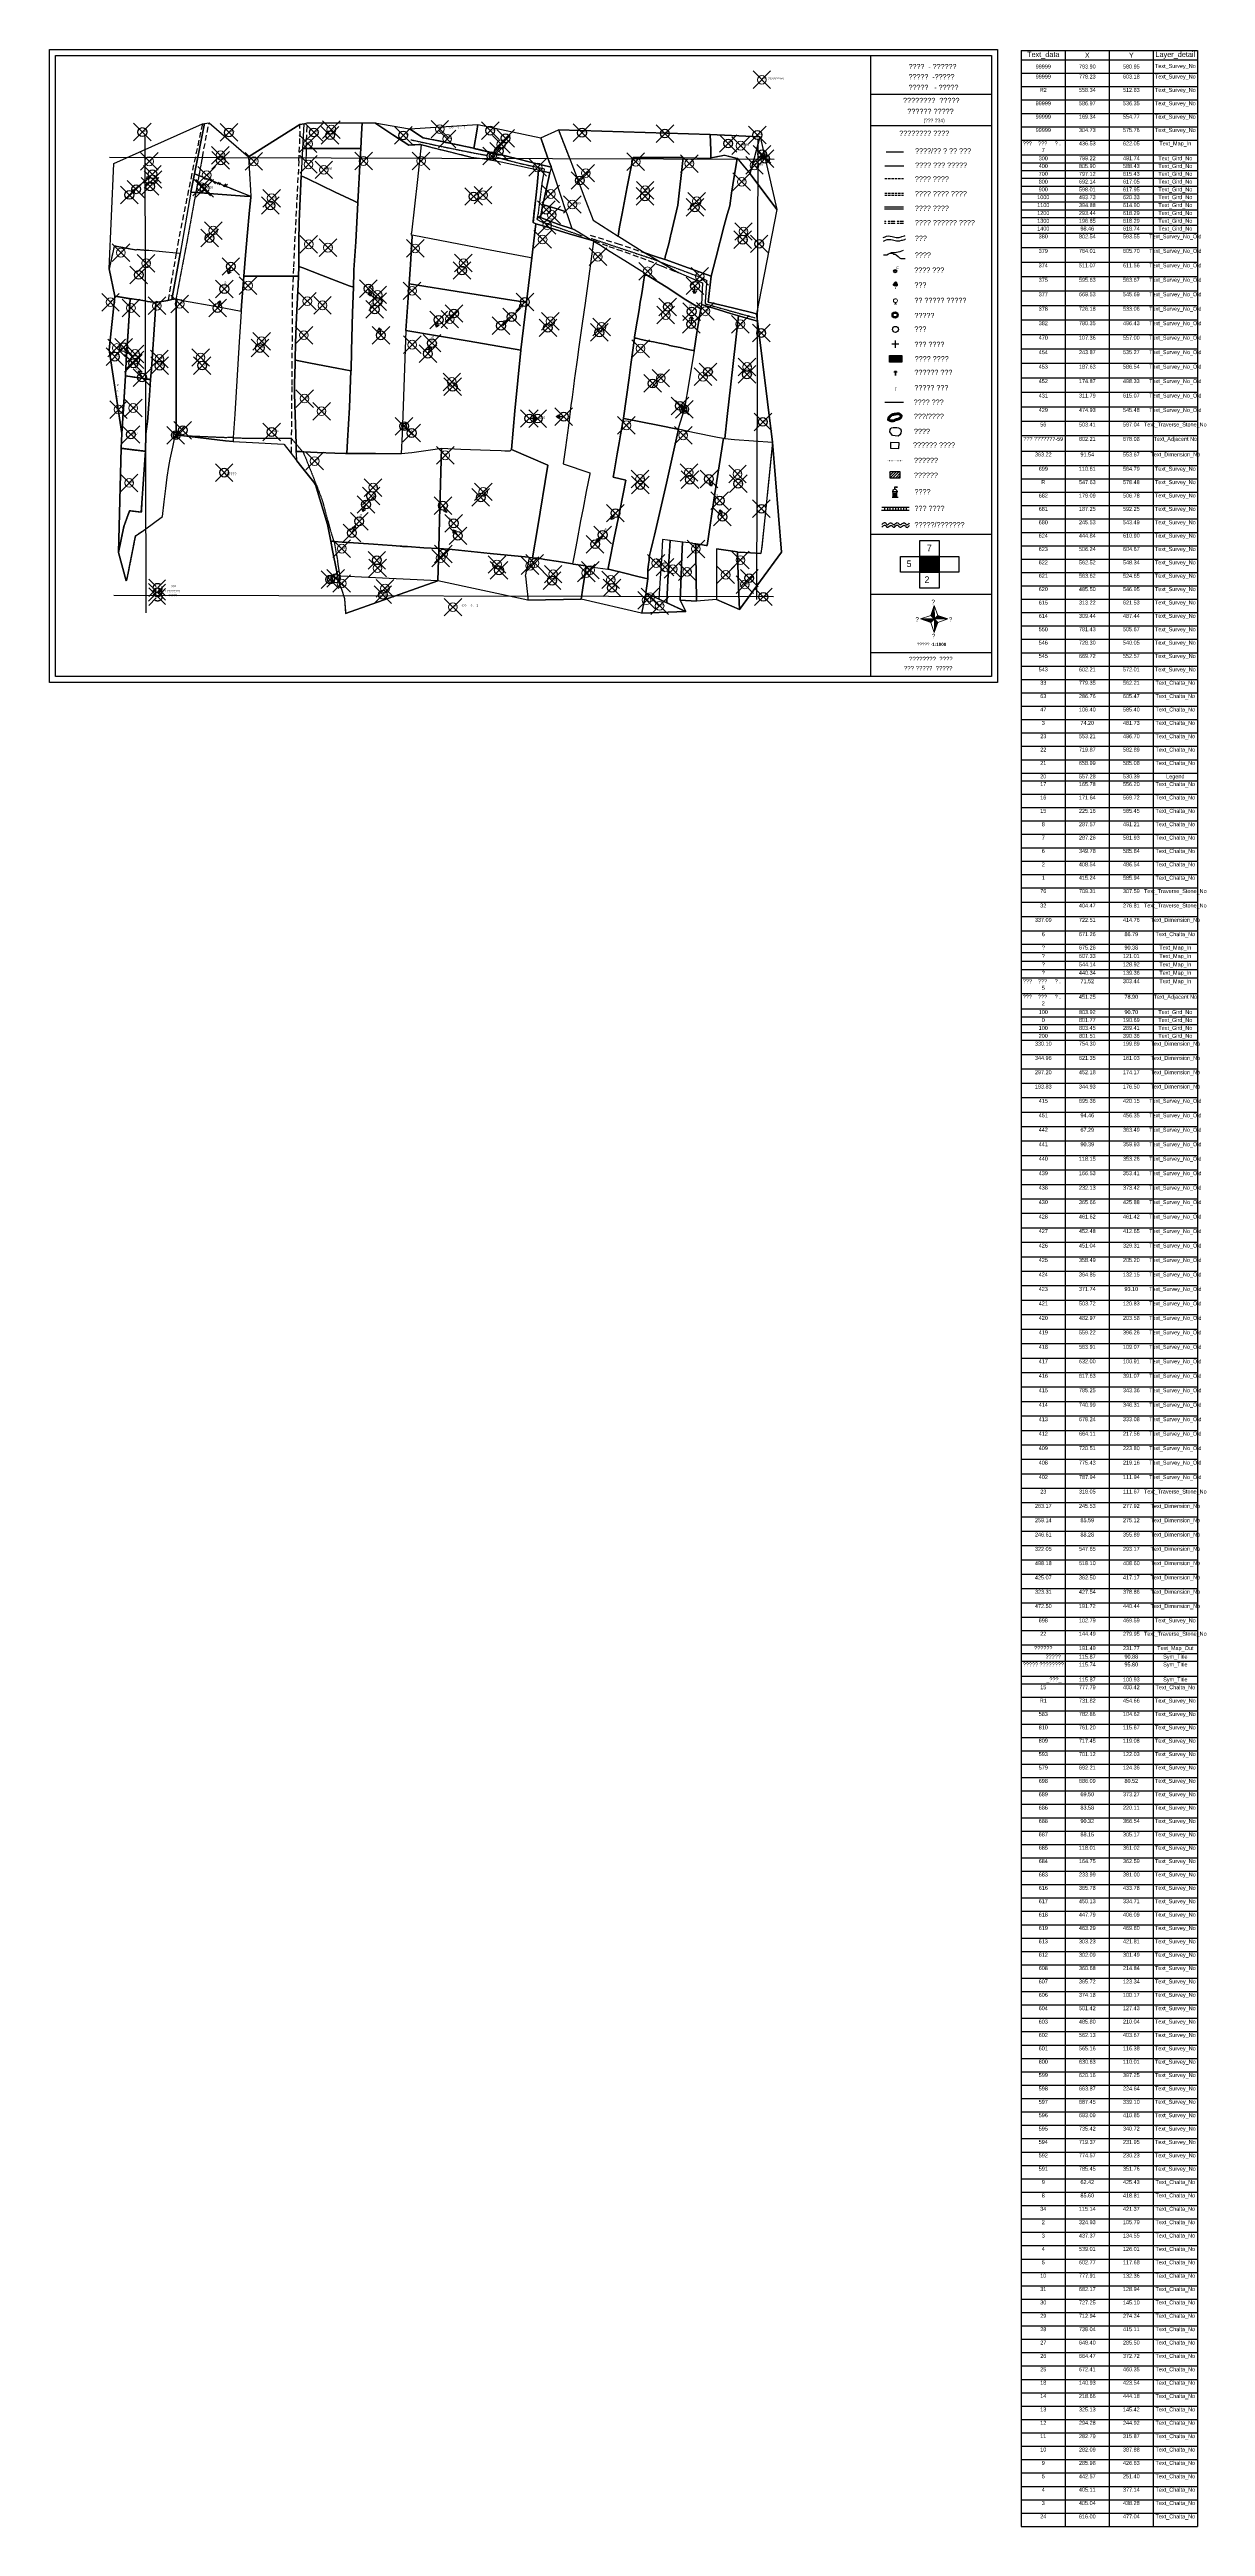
# Model space of a CAD drawing. Header units: millimetres. Extents: x -7 to 1306, y -2102 to 712.
import ezdxf

# ---------------------------------------------------------------- set-up
doc = ezdxf.new("R2010")
doc.units = ezdxf.units.MM
doc.header["$PDMODE"] = 35
doc.header["$PDSIZE"] = 10
for name, pattern in [('ACAD_ISO02W100', [15, 12, -3]), ('ACAD_ISO03W100', [30, 12, -18]), ('ACAD_ISO14W100', [24, 12, -3, 0, -3, 0, -3, 0, -3]), ('DASHED', [0.75, 0.5, -0.25]), ('DASHED2', [9.525, 6.35, -3.175]), ('DOT', [0.25, 0, -0.25])]:
    doc.linetypes.add(name, pattern=pattern)
for name, color, linetype in [('ACT_BEL_23', 7, 'Continuous'), ('Image', 7, 'Continuous'), ('Legend', 250, 'Continuous'), ('Line_Marking_Adusting_Sheet', 1, 'Continuous'), ('Line_Road', 250, 'ACAD_ISO02W100'), ('Poly_Builtup', 3, 'Continuous'), ('Sym_Electric_Pole', 250, 'Continuous'), ('Sym_F', 250, 'Continuous'), ('Sym_Hatch', 1, 'Continuous'), ('Sym_Seemachinh', 250, 'Continuous'), ('Sym_Shivchinh', 250, 'Continuous'), ('Sym_STONE', 250, 'Continuous'), ('Sym_Temple', 1, 'Continuous'), ('Sym_Traverse_Stone', 5, 'Continuous'), ('Sym_Tree', 92, 'Continuous'), ('Text_Dimension_No', 1, 'Continuous'), ('Text_Gird_No', 1, 'Continuous'), ('Text_Survey_No_Old', 5, 'Continuous'), ('Text_Traverse_Stone_No', 1, 'Continuous')]:
    doc.layers.add(name, color=color, linetype=linetype)
doc.layers.add('Line_Cancel', color=1, linetype='Continuous', true_color=0xff0000)
doc.layers.add('Text_Map_Out', color=7, linetype='Continuous', true_color=0x000000)
for name, color, linetype, lineweight in [('Line_Vahivat', 250, 'ACAD_ISO02W100', 25), ('Plane_Table_Station', 1, 'Continuous', 25), ('Poly_Survey_Bndry', 250, 'Continuous', 30), ('Poly_Village_Bndry', 250, 'Continuous', 30), ('Sym_Direction', 1, 'Continuous', 0), ('Sym_Scale', 1, 'Continuous', 0), ('Sym_Title', 1, 'ACAD_ISO02W100', 25), ('Text_Adjacent_No', 250, 'Continuous', 0), ('Text_Map_In', 250, 'Continuous', 0), ('Text_Survey_No', 250, 'Continuous', 0)]:
    doc.layers.add(name, color=color, linetype=linetype, lineweight=lineweight)
doc.layers.add('Text_Chalta_No', color=5, linetype='Continuous', lineweight=0, true_color=0x0000ff)
doc.styles.add('Fence', font='txt.shx')
doc.styles.get("Standard").update_dxf_attribs({"font": 'SakalBharati.ttf'})
doc.linetypes.add('FENCE', pattern='A,2,-0.252673,["X",Fence,S=0.75,R=0,X=0,Y=-0.373672],-0.747327', length=3)
doc.dimstyles.get("Standard").update_dxf_attribs({"dimtxt": 0.18, "dimasz": 0.18, "dimexe": 0.18, "dimexo": 0.0625, "dimgap": 0.09, "dimtad": 0, "dimtih": 1, "dimtoh": 1, "dimdec": 4, "dimzin": 0, "dimdsep": 46, "dimtxsty": 'Standard', "dimcen": 0.09, "dimadec": 0, "dimazin": 0, "dimtfac": 1, "dimtdec": 4, "dimtofl": 0, "dimtmove": 0, "dimatfit": 3, "dimfxl": 1, "dimtolj": 1, "dimtzin": 0, "dimarcsym": 0})
picture_1 = doc.add_image_def('image1.jpg', size_in_pixel=(14576, 11112))

# ---------------------------------------------------------------- blocks, each defined once
blk = doc.blocks.new('north')
at = {"layer": 'Sym_Direction'}
for points in [[(-7.6, 0), (-2, -2), (0, 0)], [(-0.1, 7.5), (-2, 2), (0, 0)], [(7.3, 0), (7.4, 0), (2, 2), (0, 0)], [(0, -7.3), (2, -2), (0, 0)]]:
    blk.add_hatch(color=256, dxfattribs=at).paths.add_polyline_path(points)
for p, q in [((-2, 2), (2, -2)), ((-2, -2), (2, 2))]:
    blk.add_line(p, q, dxfattribs=at)
for points in [[(-7.6, 0), (-2, 2)], [(-7.6, 0), (-2, -2)], [(0, 0), (-7.6, 0)], [(-0.1, 7.5), (-2, 2)], [(-0.1, 7.5), (2, 2)], [(0, 0), (-0.1, 7.5)], [(0, 0), (7.3, 0)], [(0, 0), (0, -7.3)], [(2, -2), (7.4, 0), (2, 2)], [(7.4, 0), (2, -2)], [(-0.1, -7.5), (-2, -2)], [(-0.1, -7.5), (2, -2)]]:
    blk.add_lwpolyline(points, dxfattribs=at)
for s, p in [('प', (-10.5, -1.5)), ('उ', (-1.6, 8.2)), ('पू', (8, -1.5)), ('द', (-1.4, -10.7))]:
    blk.add_text(s, height=2.5, dxfattribs=at).set_placement(p)
blk = doc.blocks.new('Electric_Pole')
at = {"layer": 'Sym_Electric_Pole'}
for points, const_width in [([(-0.7, 2.2), (-0.7, 2.7)], 0.1), ([(-0.7, 2.2), (-0.7, 2.7)], 0.064), ([(-0.8, 2.2), (0.8, 2.2)], 0.1), ([(0, 2.2), (0, 2.7)], 0.1), ([(0, 2.2), (0, 2.7)], 0.064), ([(0, 2.2), (0, 0)], 0.1), ([(0.7, 2.2), (0.7, 2.7)], 0.1)]:
    blk.add_lwpolyline(points, dxfattribs=dict(at, const_width=const_width))
blk = doc.blocks.new('F')
at = {"layer": 'Sym_F'}
h = blk.add_hatch(color=256, dxfattribs=at)
h.paths.add_polyline_path([(-1, 0, 1), (1, 0, 1)])
h.paths.add_polyline_path([(0.7, 0, -1), (-0.7, 0, -1)], flags=16)
for radius in [1, 0.688]:
    blk.add_circle((0, 0), radius, dxfattribs=at)
at = {"layer": 'Sym_F', "linetype": 'Continuous'}
blk.add_text('F', height=1.8, dxfattribs=at).set_placement((0.8, 1.2, 1058.4))
blk = doc.blocks.new('Tree')
at = {"layer": 'Sym_Tree'}
for p, q in [((-0.2, 0), (0.1, 0)), ((0.1, 3), (0, 3))]:
    blk.add_line(p, q, dxfattribs=at)
at = {"layer": 'Sym_Tree', "color": 82, "const_width": 0.8}
for points in [[(-0.4, 1.7), (-0.3, 1.5)], [(-0.2, 1.7), (-0.1, 1.5)], [(-0.1, 1.5), (-0.1, 2.6)], [(-0.1, 1.5), (-0.1, 2.6)], [(0.1, 1.6), (0.1, 2.8)], [(0.2, 1.4), (0.2, 2.6)], [(0.4, 1.7), (0.6, 1.5)], [(0.6, 1.6), (0.4, 1.5)]]:
    blk.add_lwpolyline(points, dxfattribs=at)
at = {"layer": 'Sym_Tree', "color": 34}
blk.add_lwpolyline([(0, 0, 0.48, 0.16, 0), (0, 0.3, 0.16, 0.16, 0), (0, 1.5, 0.16, 0.16, 0)], format="xyseb", dxfattribs=at)
at = {"layer": 'Sym_Tree', "color": 82}
blk.add_open_spline([(-0.1, 1.4), (-0.2, 1.4), (-0.3, 1.2), (-0.5, 1.2), (-0.6, 1.2), (-0.8, 1.4), (-1, 1.5), (-0.9, 1.8), (-0.9, 2.1), (-0.6, 2.2), (-0.6, 2.6), (-0.4, 2.8), (-0.2, 3), (0, 3), (0, 3)], degree=3, knots=[0, 0, 0, 0, 0.357151, 0.545743, 0.741494, 0.970117, 1.319935, 1.641608, 1.935314, 2.250626, 2.755061, 3.137005, 3.457298, 3.618487, 3.618487, 3.618487, 3.618487], dxfattribs=at)
blk.add_spline([(0.1, 1.4), (0.3, 1.2), (0.4, 1.2), (0.6, 1.2), (0.8, 1.3), (1, 1.4), (1, 1.7), (0.9, 1.9), (0.8, 2.1), (0.7, 2.5), (0.5, 2.8), (0.3, 3), (0.1, 3)], degree=3, dxfattribs=at)
for points in [[(-0.7, 2.1), (-0.8, 2.1), (-0.8, 2.1), (-0.9, 2)], [(-0.8, 2), (-0.8, 2), (-0.9, 2), (-0.8, 2.1)], [(-0.9, 2), (-0.8, 2.1), (-0.8, 1.9), (-0.8, 2)], [(-0.9, 1.9), (-0.9, 1.9), (-0.8, 1.8), (-0.7, 2)], [(-0.8, 2), (-0.8, 1.8), (-0.9, 1.9), (-0.8, 1.8)], [(-0.8, 2), (-0.8, 2), (-0.9, 2), (-0.9, 1.9)], [(-0.8, 1.9), (-0.8, 2), (-0.9, 1.9)], [(-0.9, 1.9), (-0.9, 1.9), (-0.8, 2), (-0.9, 1.9)], [(-0.9, 1.9), (-0.9, 1.9), (-0.9, 1.9), (-0.9, 2)], [(-0.9, 1.9), (-0.9, 2), (-0.9, 2)], [(-0.9, 2), (-0.9, 2), (-0.8, 2)], [(-0.8, 2), (-0.8, 2), (-0.8, 2), (-0.9, 1.9)], [(-0.8, 2), (-0.9, 1.9), (-0.9, 1.6), (-0.6, 1.6)], [(-0.9, 1.9), (-0.9, 1.9), (-0.9, 1.7)], [(-0.9, 1.7), (-0.9, 1.6), (-0.9, 1.9), (-0.9, 1.7)], [(-0.9, 1.9), (-0.9, 1.9), (-0.6, 1.6), (-0.6, 1.7)], [(-0.8, 1.8), (-0.8, 1.8), (-0.9, 1.9), (-0.7, 1.9)], [(-0.9, 1.9), (-0.9, 1.9), (-0.9, 1.8), (-0.8, 1.8)], [(-0.9, 1.8), (-0.8, 1.8), (-0.9, 1.8), (-0.8, 1.9)], [(-0.9, 1.8), (-0.8, 1.9), (-0.9, 1.4), (-0.8, 1.4)], [(-0.9, 1.7), (-0.9, 1.7), (-0.9, 1.7), (-0.9, 1.6)], [(-0.9, 1.6), (-0.6, 1.6), (-0.6, 1.2), (-0.7, 1.3)], [(-0.9, 1.5), (-0.9, 1.5), (-0.9, 1.6), (-0.7, 1.3)], [(-0.9, 1.6), (-0.7, 1.3), (-0.7, 1.3), (-0.8, 1.3)], [(-0.7, 1.4), (-0.8, 1.3), (-0.9, 1.6), (-0.7, 1.4)], [(-0.9, 1.6), (-0.7, 1.4), (-0.7, 1.4), (-0.9, 1.5)], [(-0.9, 1.4), (-0.9, 1.5), (-0.9, 1.5), (-0.9, 1.6)], [(-0.7, 1.4), (-0.9, 1.5), (-0.9, 1.4), (-0.9, 1.5)], [(-0.9, 1.4), (-0.8, 1.4), (-0.7, 1.3), (-0.8, 1.3)], [(-0.5, 2.2), (-0.5, 1.6), (-0.8, 1.8), (-0.6, 2)], [(-0.8, 2.1), (-0.8, 2.1), (-0.7, 2.2)], [(-0.5, 1.6), (-0.8, 1.8), (-0.7, 2.1), (-0.6, 2.1)], [(-0.7, 2.1), (-0.7, 2.1), (-0.7, 2.1), (-0.8, 2.1)], [(-0.7, 2), (-0.8, 2), (-0.8, 2), (-0.5, 2.1)], [(-0.8, 2.1), (-0.8, 2.1), (-0.8, 2.1)], [(-0.8, 2.1), (-0.8, 2.1), (-0.8, 2.1), (-0.7, 2.1)], [(-0.8, 2.1), (-0.7, 2.1), (-0.7, 2.1), (-0.8, 2.1)], [(-0.7, 2), (-0.7, 2.1), (-0.8, 2), (-0.8, 1.8)], [(-0.7, 2.1), (-0.7, 2), (-0.8, 2), (-0.7, 2.1)], [(-0.8, 2), (-0.7, 2.1), (-0.7, 2), (-0.8, 2)], [(-0.7, 2), (-0.8, 2), (-0.7, 2), (-0.7, 2.1)], [(-0.7, 2), (-0.7, 2.1), (-0.8, 2), (-0.7, 2.1)], [(-0.8, 1.8), (-0.6, 2), (-0.7, 1.7), (-0.7, 1.5)], [(-0.8, 2), (-0.8, 2), (-0.7, 2), (-0.8, 2)], [(-0.7, 2), (-0.7, 1.9), (-0.8, 1.8), (-0.7, 1.9)], [(-0.7, 1.9), (-0.7, 1.9), (-0.7, 1.9), (-0.8, 2)], [(-0.7, 1.9), (-0.8, 2), (-0.7, 1.9), (-0.8, 1.8)], [(-0.8, 2), (-0.8, 2), (-0.8, 2)], [(-0.5, 1.6), (-0.7, 1.7), (-0.5, 1.6), (-0.8, 1.8)], [(-0.6, 1.6), (-0.6, 1.7), (-0.5, 1.8), (-0.8, 1.8)], [(-0.5, 1.8), (-0.8, 1.8), (-0.8, 1.8)], [(-0.8, 1.8), (-0.8, 1.8), (-0.8, 1.7), (-0.8, 1.8)], [(-0.8, 1.7), (-0.8, 1.8), (-0.6, 1.7), (-0.8, 1.8)], [(-0.6, 1.7), (-0.8, 1.8), (-0.8, 1.8), (-0.6, 1.7)], [(-0.8, 1.8), (-0.6, 1.7), (-0.8, 1.8), (-0.7, 1.8)], [(-0.8, 1.8), (-0.7, 1.8), (-0.8, 1.8)], [(-0.8, 1.8), (-0.8, 1.8), (-0.6, 1.8), (-0.7, 1.7)], [(-0.6, 1.8), (-0.7, 1.7), (-0.8, 1.8), (-0.7, 1.8)], [(-0.7, 1.3), (-0.8, 1.3), (-0.7, 1.4), (-0.8, 1.3)], [(-0.7, 1.4), (-0.8, 1.3), (-0.7, 1.4), (-0.8, 1.3)], [(-0.7, 1.3), (-0.8, 1.3), (-0.8, 1.3), (-0.7, 1.4)], [(-0.8, 1.3), (-0.7, 1.4), (-0.8, 1.4), (-0.8, 1.3)], [(-0.8, 1.4), (-0.8, 1.3), (-0.8, 1.3), (-0.7, 1.3)], [(-0.8, 1.3), (-0.7, 1.3), (-0.7, 1.3), (-0.7, 1.4)], [(-0.7, 1.3), (-0.7, 1.4), (-0.8, 1.4), (-0.7, 1.4)], [(-0.7, 1.3), (-0.8, 1.3), (-0.8, 1.3), (-0.7, 1.4)], [(-0.8, 1.3), (-0.7, 1.4), (-0.6, 1.2), (-0.5, 1.2)], [(-0.7, 1.3), (-0.7, 1.3), (-0.7, 1.3), (-0.8, 1.3)], [(-0.6, 2.3), (-0.6, 2.3), (-0.7, 2.2), (-0.6, 2.2)], [(-0.7, 2.1), (-0.6, 2.1), (-0.6, 2.2), (-0.6, 2.1)], [(-0.6, 2.2), (-0.6, 2.2), (-0.7, 2.1)], [(-0.7, 2.1), (-0.7, 2.1), (-0.7, 2.2), (-0.6, 2.2)], [(-0.7, 2.1), (-0.7, 2.1), (-0.7, 2.1), (-0.6, 2.2)], [(-0.6, 2.1), (-0.6, 2.2), (-0.7, 2.1), (-0.6, 2.1)], [(-0.7, 2.1), (-0.6, 2.1), (-0.6, 2.2), (-0.7, 2.1)], [(-0.6, 2.2), (-0.7, 2.1), (-0.6, 2.1), (-0.6, 2.2)], [(-0.7, 2.1), (-0.7, 2.1), (-0.7, 2.1)], [(-0.7, 2.1), (-0.7, 2.1), (-0.7, 2.1)], [(-0.7, 1.9), (-0.6, 1.9), (-0.6, 2), (-0.6, 2.1)], [(-0.6, 2.1), (-0.6, 2), (-0.7, 2), (-0.7, 2.1)], [(-0.7, 2), (-0.7, 2), (-0.7, 2.1), (-0.7, 2)], [(-0.7, 2), (-0.7, 2), (-0.6, 2), (-0.6, 1.9)], [(-0.7, 2), (-0.7, 2), (-0.7, 2), (-0.7, 1.9)], [(-0.7, 2), (-0.7, 1.9), (-0.7, 2), (-0.7, 1.9)], [(-0.6, 1.9), (-0.6, 1.9), (-0.7, 1.9), (-0.6, 1.9)], [(-0.7, 1.7), (-0.7, 1.5), (-0.7, 1.5), (-0.5, 1.5)], [(-0.7, 1.5), (-0.5, 1.5), (-0.5, 1.6), (-0.7, 1.7)], [(-0.2, 1.3), (-0.1, 1.4), (-0.5, 1.6), (-0.7, 1.3)], [(-0.5, 1.6), (-0.7, 1.3), (-0.3, 1.4), (-0.5, 1.2)], [(-0.7, 1.3), (-0.7, 1.3), (-0.7, 1.3), (-0.6, 1.3)], [(-0.4, 2.7), (-0.5, 2.6), (-0.6, 2.5), (-0.6, 2.4)], [(-0.4, 2.5), (-0.5, 2.6), (-0.5, 2.5), (-0.6, 2.4)], [(-0.5, 2.5), (-0.5, 2.6), (-0.6, 2.5), (-0.5, 2.5)], [(-0.6, 2.5), (-0.6, 2.4), (-0.4, 2.4), (-0.4, 2.5)], [(-0.5, 2.5), (-0.5, 2.5), (-0.6, 2.5), (-0.5, 2.5)], [(-0.6, 2.4), (-0.6, 2.4), (-0.6, 2.4), (-0.5, 2.5)], [(-0.6, 2.4), (-0.6, 2.4), (-0.6, 2.5), (-0.5, 2.5)], [(-0.6, 2.5), (-0.5, 2.5), (-0.5, 2.5), (-0.6, 2.5)], [(-0.6, 2.2), (-0.3, 2.2), (-0.5, 2.5), (-0.4, 2.3)], [(-0.5, 2.5), (-0.4, 2.3), (-0.3, 2.2), (-0.6, 2.2)], [(-0.6, 2.2), (-0.6, 2.2), (-0.6, 2.4), (-0.6, 2.3)], [(-0.6, 2.4), (-0.6, 2.3), (-0.6, 2.3), (-0.6, 2.4)], [(-0.6, 2.3), (-0.6, 2.4), (-0.6, 2.3), (-0.6, 2.2)], [(-0.3, 2.4), (-0.3, 2.2), (-0.6, 2.2), (-0.3, 2.2)], [(-0.6, 2.2), (-0.6, 2.2), (-0.4, 2.2), (-0.2, 2.2)], [(-0.6, 2.2), (-0.6, 2.1), (-0.6, 2), (-0.6, 2.1)], [(-0.6, 2), (-0.6, 2.1), (-0.6, 2.2)], [(-0.6, 2.2), (-0.6, 2.2), (-0.6, 2.2)], [(-0.6, 2.2), (-0.6, 2.2), (-0.6, 2.1), (-0.6, 2.2)], [(-0.3, 2.2), (-0.6, 2.2), (-0.4, 2.2)], [(-0.5, 2.2), (-0.3, 2.1), (-0.5, 2.2), (-0.6, 2.2)], [(-0.6, 2), (-0.6, 2), (-0.6, 2), (-0.6, 2.1)], [(-0.6, 2.1), (-0.6, 2.1), (-0.6, 2.1), (-0.6, 2)], [(-0.6, 2), (-0.6, 1.9), (-0.5, 1.6), (-0.6, 1.6)], [(-0.5, 1.6), (-0.6, 1.6), (-0.6, 1.8), (-0.6, 1.9)], [(-0.6, 1.2), (-0.5, 1.2), (-0.4, 1.2), (-0.3, 1.2)], [(-0.5, 1.2), (-0.5, 1.2), (-0.6, 1.2), (-0.5, 1.2)], [(0, 3), (-0.3, 2.8), (-0.4, 2.7), (-0.5, 2.6)], [(-0.5, 2.6), (-0.5, 2.6), (-0.4, 2.8), (-0.3, 2.8)], [(-0.4, 2.4), (-0.4, 2.5), (-0.4, 2.5), (-0.5, 2.7)], [(-0.4, 2.5), (-0.5, 2.7), (-0.5, 2.6), (-0.5, 2.5)], [(-0.4, 2.7), (-0.4, 2.7), (-0.5, 2.7), (-0.4, 2.7)], [(-0.5, 2.6), (-0.5, 2.5), (-0.5, 2.5), (-0.4, 2.5)], [(-0.5, 2.5), (-0.4, 2.5), (-0.4, 2.5), (-0.5, 2.6)], [(-0.5, 2.5), (-0.5, 2.5), (-0.5, 2.5), (-0.5, 2.6)], [(-0.5, 2.6), (-0.5, 2.6), (-0.5, 2.5), (-0.5, 2.6)], [(-0.3, 2.4), (-0.1, 2.4), (-0.3, 2.4), (-0.5, 2.5)], [(-0.3, 2.4), (-0.5, 2.5), (-0.3, 2.4), (-0.3, 2.2)], [(-0.3, 2.1), (-0.3, 2.2), (-0.5, 2.2), (-0.3, 2.1)], [(-0.3, 1.4), (-0.5, 1.2), (-0.2, 1.3), (-0.3, 1.4)], [(-0.2, 1.3), (-0.3, 1.4), (-0.3, 1.3), (-0.5, 1.2)], [(-0.3, 1.3), (-0.5, 1.2), (-0.3, 1.2), (-0.4, 1.2)], [(-0.5, 1.2), (-0.5, 1.2), (-0.3, 1.2), (-0.3, 1.3)], [(-0.5, 1.2), (-0.5, 1.2), (-0.3, 1.2), (-0.3, 1.3)], [(-0.4, 2.7), (-0.4, 2.7), (0, 3), (-0.1, 3)], [(-0.3, 2.8), (-0.2, 2.9), (-0.3, 2.8), (-0.4, 2.8)], [(-0.4, 2.6), (-0.3, 2.6), (-0.3, 2.8), (0.1, 2.9)], [(-0.3, 2.8), (0.1, 2.9), (-0.3, 2.8), (-0.4, 2.8)], [(-0.4, 2.8), (-0.3, 2.8), (-0.4, 2.7), (-0.4, 2.8)], [(-0.3, 2.8), (-0.4, 2.8), (-0.4, 2.7), (-0.3, 2.8)], [(-0.4, 2.5), (-0.4, 2.7), (-0.4, 2.7), (-0.3, 2.8)], [(-0.4, 2.7), (-0.3, 2.8), (-0.3, 2.6), (-0.4, 2.7)], [(-0.3, 2.6), (-0.4, 2.7), (-0.4, 2.6), (-0.3, 2.6)], [(-0.4, 2.7), (-0.4, 2.7), (-0.1, 2.5), (0.1, 2.5)], [(-0.4, 2.2), (-0.2, 2.2), (0, 2.3), (0.1, 2.5)], [(-0.4, 2.2), (-0.4, 2.2), (-0.3, 2.1), (-0.3, 2.2)], [(-0.4, 1.2), (-0.3, 1.2), (-0.2, 1.3), (-0.1, 1.4)], [(-0.3, 1.2), (-0.3, 1.3), (-0.3, 1.3), (-0.4, 1.2)], [(-0.3, 1.2), (-0.3, 1.2), (-0.4, 1.2), (-0.3, 1.2)], [(0.2, 3), (-0.1, 2.8), (-0.3, 2.8), (0, 3)], [(-0.3, 2.8), (0, 3), (0.1, 3), (0, 2.9)], [(-0.2, 2.9), (-0.2, 3), (-0.2, 2.9), (-0.3, 2.8)], [(-0.2, 2.9), (-0.2, 2.9), (-0.3, 2.8), (-0.2, 2.9)], [(-0.1, 2.5), (0.1, 2.5), (-0.3, 2.4), (-0.1, 2.4)], [(0.3, 1.8), (-0.2, 1.8), (-0.3, 2.2), (-0.3, 1.6)], [(-0.3, 1.2), (-0.3, 1.3), (-0.2, 1.3), (-0.3, 1.3)], [(-0.2, 1.3), (-0.3, 1.3), (-0.2, 1.3), (-0.3, 1.3)], [(-0.2, 1.3), (-0.3, 1.3), (-0.3, 1.2)], [(-0.3, 1.3), (-0.3, 1.3), (-0.3, 1.2), (-0.3, 1.3)], [(-0.3, 1.2), (-0.3, 1.2), (-0.3, 1.2)], [(0, 3), (-0.1, 3), (-0.2, 3), (-0.2, 2.9)], [(-0.1, 3), (-0.1, 3), (-0.2, 3), (-0.1, 3)], [(-0.1, 3), (-0.1, 3), (-0.2, 3), (-0.2, 2.9)], [(-0.1, 3), (-0.1, 3), (-0.1, 3), (-0.2, 2.9)], [(-0.2, 2.9), (-0.2, 2.9), (-0.2, 2.9), (-0.2, 3)], [(-0.2, 2.7), (-0.1, 2.8), (0.2, 3), (0.3, 2.6)], [(-0.1, 2.8), (-0.1, 2.8), (-0.2, 2.7), (-0.1, 2.8)], [(0.3, 2.6), (-0.1, 2.6), (-0.2, 2.5), (-0.2, 2.7)], [(-0.1, 2.4), (-0.1, 2.4), (0.3, 1.8), (-0.2, 1.8)], [(0, 3), (0.1, 3), (0.2, 3), (-0.1, 2.8)], [(-0.1, 3), (-0.1, 3), (-0.1, 3)], [(0.2, 3), (0.3, 2.6), (-0.1, 2.6), (-0.1, 2.8)], [(-0.1, 2.8), (-0.1, 2.8), (-0.1, 2.8)], [(-0.1, 2.6), (-0.1, 2.8), (0.3, 2.6), (-0.1, 2.6)], [(0.2, 2.3), (0.3, 2.5), (0.3, 2.6), (-0.1, 2.6)], [(0.1, 3), (0, 2.9), (0, 2.9), (0, 3)], [(0, 2.9), (0, 2.9), (0, 2.9), (0, 3)], [(0, 3), (0, 3), (0.1, 3), (0, 3)], [(0.1, 3), (0, 3), (0.1, 3), (0.2, 3)], [(0.4, 2.3), (0.4, 2.4), (0, 1.8), (0.5, 1.8)], [(0, 1.8), (0.5, 1.8), (0.6, 2.1), (0.5, 1.6)], [(0.1, 3), (0.2, 3), (0.3, 2.9), (0.3, 3)], [(0.1, 2.9), (0.1, 3), (0.2, 2.9), (0.1, 3)], [(0.2, 2.9), (0.1, 3), (0.1, 3), (0.1, 2.9)], [(0.6, 2.7), (0.5, 2.8), (0.2, 3), (0.1, 2.6)], [(0.2, 3), (0.1, 2.6), (0.4, 2.6), (0.4, 2.8)], [(0.6, 2.6), (0.4, 2.6), (0.4, 2.8), (0.1, 3)], [(0.4, 2.8), (0.1, 3), (0.4, 2.8), (0.5, 2.7)], [(0.1, 2.9), (0.1, 2.9), (0.1, 2.9)], [(0.4, 2.6), (0.4, 2.8), (0.1, 2.6), (0.4, 2.6)], [(0.1, 2.3), (0.1, 2.5), (0.1, 2.6), (0.4, 2.6)], [(0.1, 2.6), (0.4, 2.6), (0.4, 2.4), (0.4, 2.3)], [(0.1, 2.6), (0.4, 2.6), (0.5, 2.5), (0.6, 2.6)], [(0.6, 2.6), (0.6, 2.6), (0.2, 2.5), (0.1, 2.5)], [(0.5, 2.1), (0.3, 2.1), (0.1, 2.3), (0.1, 2.5)], [(0.2, 2.5), (0.1, 2.5), (0.4, 2.4), (0.2, 2.4)], [(0.2, 1.3), (0.1, 1.4), (0.5, 1.6), (0.6, 1.2)], [(0.4, 1.2), (0.3, 1.2), (0.2, 1.3), (0.1, 1.4)], [(0.1, 1.4), (0.1, 1.4), (0.2, 1.4), (0.1, 1.4)], [(0.1, 1.2), (0.1, 1.2), (0.1, 1.2)], [(0.2, 3), (0.5, 2.8), (0.6, 2.7), (0.7, 2.5)], [(0.6, 2.6), (0.6, 2.7), (0.2, 3), (0.3, 3)], [(0.4, 2.4), (0.2, 2.4), (0.4, 2.3), (0.6, 2.4)], [(0.3, 2.1), (0.3, 2.1), (0.2, 2), (0.2, 2.1)], [(0.3, 1.4), (0.5, 1.2), (0.2, 1.3), (0.3, 1.4)], [(0.2, 1.3), (0.3, 1.4), (0.3, 1.2), (0.5, 1.2)], [(0.3, 1.2), (0.3, 1.2), (0.2, 1.3), (0.3, 1.2)], [(0.2, 1.3), (0.3, 1.2), (0.2, 1.3), (0.3, 1.2)], [(0.2, 1.3), (0.3, 1.2), (0.3, 1.2)], [(0.4, 2.9), (0.4, 2.9), (0.3, 2.9), (0.3, 3)], [(0.3, 2.9), (0.3, 2.9), (0.3, 3), (0.4, 2.9)], [(0.7, 2.1), (0.7, 2.1), (0.5, 2.1), (0.3, 2.1)], [(0.5, 1.6), (0.6, 1.2), (0.3, 1.4), (0.5, 1.2)], [(0.6, 1.2), (0.5, 1.2), (0.4, 1.2), (0.3, 1.2)], [(0.3, 1.2), (0.3, 1.2), (0.3, 1.2), (0.4, 1.2)], [(0.3, 1.2), (0.4, 1.2), (0.4, 1.2), (0.5, 1.2)], [(0.4, 2.9), (0.4, 2.9), (0.4, 2.9), (0.5, 2.8)], [(0.4, 2.9), (0.4, 2.9), (0.5, 2.8), (0.4, 2.9)], [(0.5, 2.8), (0.4, 2.9), (0.5, 2.8), (0.5, 2.7)], [(0.5, 2.5), (0.6, 2.6), (0.6, 2.7), (0.4, 2.8)], [(0.6, 2.7), (0.4, 2.8), (0.4, 2.6), (0.6, 2.6)], [(0.4, 2.8), (0.5, 2.7), (0.6, 2.7), (0.5, 2.6)], [(0.6, 2.7), (0.5, 2.6), (0.5, 2.8), (0.4, 2.8)], [(0.5, 2.8), (0.4, 2.8), (0.6, 2.6), (0.6, 2.7)], [(0.4, 2.6), (0.6, 2.6), (0.6, 2.6), (0.4, 2.6)], [(0.4, 2.4), (0.4, 2.3), (0.4, 2.3), (0.4, 2.4)], [(0.4, 2.3), (0.6, 2.4), (0.4, 2.3), (0.4, 2.2)], [(0.7, 2.1), (0.4, 2.2), (0.6, 2.4), (0.5, 2.2)], [(0.6, 2.4), (0.5, 2.2), (0.4, 2.2), (0.7, 2.1)], [(0.4, 2.3), (0.4, 2.2), (0.7, 2.1), (0.4, 2.2)], [(0.4, 2.2), (0.7, 2.1), (0.5, 2.1)], [(0.4, 2), (0.4, 2.1), (0.6, 2.1), (0.4, 2)], [(0.6, 2.1), (0.4, 2), (0.6, 2.1), (0.7, 2.1)], [(0.7, 1.3), (0.6, 1.3), (0.4, 1.2), (0.6, 1.3)], [(0.6, 1.3), (0.6, 1.3), (0.6, 1.3), (0.4, 1.2)], [(0.6, 1.3), (0.4, 1.2), (0.5, 1.2), (0.5, 1.3)], [(0.6, 1.3), (0.5, 1.3), (0.4, 1.2), (0.5, 1.2)], [(0.5, 1.2), (0.5, 1.2), (0.4, 1.2), (0.6, 1.3)], [(0.4, 1.2), (0.6, 1.3), (0.6, 1.3), (0.5, 1.3)], [(0.5, 1.2), (0.5, 1.2), (0.5, 1.2), (0.4, 1.2)], [(0.4, 1.2), (0.5, 1.2), (0.6, 1.2), (0.5, 1.2)], [(0.6, 2.5), (0.7, 2.5), (0.6, 2.7), (0.5, 2.8)], [(0.5, 2.8), (0.5, 2.7), (0.6, 2.7), (0.5, 2.8)], [(0.6, 2.4), (0.5, 2.5), (0.5, 2.5), (0.6, 2.6)], [(0.5, 2.5), (0.6, 2.6), (0.7, 2.5), (0.7, 2.4)], [(0.7, 2.4), (0.7, 2.3), (0.6, 2.4), (0.5, 2.5)], [(0.7, 2.5), (0.7, 2.4), (0.6, 2.4), (0.5, 2.5)], [(0.6, 2.4), (0.5, 2.5), (0.5, 2.5), (0.7, 2.5)], [(0.5, 2.5), (0.7, 2.5), (0.6, 2.4), (0.7, 2.3)], [(0.6, 2.1), (0.5, 1.6), (0.8, 1.7), (0.7, 2)], [(0.5, 1.6), (0.8, 1.7), (0.8, 2), (0.7, 2)], [(0.7, 1.9), (0.7, 1.9), (0.5, 1.6), (0.6, 1.6)], [(0.5, 1.6), (0.7, 1.6), (0.5, 1.6), (0.8, 1.7)], [(0.7, 1.6), (0.7, 1.5), (0.7, 1.5), (0.5, 1.5)], [(0.7, 1.5), (0.5, 1.5), (0.5, 1.6), (0.7, 1.6)], [(0.5, 1.3), (0.7, 1.4), (0.7, 1.3), (0.7, 1.4)], [(0.5, 1.2), (0.5, 1.3), (0.6, 1.3), (0.5, 1.3)], [(0.8, 1.3), (0.7, 1.3), (0.6, 1.2), (0.5, 1.2)], [(0.6, 2.7), (0.7, 2.5), (0.7, 2.4), (0.7, 2.3)], [(0.6, 2.6), (0.6, 2.6), (0.6, 2.6), (0.6, 2.7)], [(0.7, 2.4), (0.7, 2.3), (0.6, 2.5), (0.7, 2.5)], [(0.8, 1.9), (0.8, 2), (0.9, 1.9), (0.6, 2.1)], [(0.6, 2.1), (0.7, 2.1), (0.7, 1.9), (0.7, 2)], [(0.7, 1.9), (0.7, 1.8), (0.6, 1.9), (0.7, 1.9)], [(0.9, 1.9), (1, 1.8), (1, 1.5), (0.6, 1.5)], [(0.9, 1.8), (0.9, 1.8), (0.6, 1.5), (0.7, 1.6)], [(0.6, 1.5), (0.7, 1.6), (0.6, 1.8), (0.8, 1.7)], [(0.6, 1.8), (0.8, 1.7), (0.8, 1.7)], [(0.9, 1.4), (0.9, 1.4), (1, 1.5), (0.6, 1.2)], [(1, 1.5), (0.6, 1.2), (0.6, 1.2), (0.7, 1.3)], [(0.7, 2.5), (0.7, 2.5), (0.7, 2.4), (0.7, 2.5)], [(0.7, 2.5), (0.7, 2.5), (0.7, 2.4), (0.7, 2.5)], [(0.7, 2.4), (0.7, 2.5), (0.7, 2.3), (0.7, 2.4)], [(0.7, 2.4), (0.7, 2.4), (0.7, 2.5), (0.7, 2.4)], [(0.7, 2.5), (0.7, 2.4), (0.7, 2.4), (0.7, 2.3)], [(0.7, 2.2), (0.7, 2.1), (0.7, 2.3), (0.7, 2.2)], [(0.7, 2.3), (0.7, 2.2), (0.7, 2.2), (0.7, 2.3)], [(0.7, 2.2), (0.7, 2.3), (0.7, 2.2), (0.7, 2.1)], [(0.7, 2.1), (0.7, 2.1), (0.7, 2.1), (0.7, 2.2)], [(0.7, 2.1), (0.7, 2.2), (0.8, 2)], [(0.8, 2.1), (0.8, 2), (0.8, 2.1), (0.7, 2.2)], [(0.8, 2), (0.8, 2), (0.8, 2), (0.7, 2.2)], [(0.7, 2.1), (0.7, 2.1), (0.7, 2.1), (0.7, 2.2)], [(0.7, 2.2), (0.7, 2.2), (0.8, 2.1), (0.7, 2.2)], [(0.7, 2.2), (0.7, 2.2), (0.7, 2.2), (0.7, 2.1)], [(0.8, 2), (0.7, 2), (0.7, 2.1), (0.7, 2)], [(0.7, 2), (0.7, 2), (0.7, 2.1)], [(0.7, 2.1), (0.7, 2.1), (0.7, 2.1)], [(0.7, 2.1), (0.7, 2.1), (0.8, 2), (0.7, 2.1)], [(0.8, 2), (0.7, 2.1), (0.7, 2.1), (0.8, 2)], [(0.8, 1.7), (0.7, 2), (0.7, 1.6), (0.7, 1.5)], [(0.7, 2), (0.7, 2), (0.7, 1.9), (0.8, 1.9)], [(0.7, 2), (0.7, 2), (0.8, 1.9), (0.8, 2)], [(0.7, 1.8), (0.7, 1.8), (0.7, 1.9), (0.7, 1.8)], [(0.7, 1.9), (0.7, 1.8), (0.7, 1.9), (0.7, 1.8)], [(0.7, 1.8), (0.7, 1.8), (0.7, 1.8), (0.7, 1.9)], [(0.8, 1.9), (0.8, 1.9), (0.8, 1.9), (0.7, 1.8)], [(0.8, 1.9), (0.7, 1.8), (0.8, 1.7), (0.8, 1.8)], [(0.8, 1.6), (0.9, 1.8), (0.7, 1.6), (0.8, 1.7)], [(0.8, 1.7), (0.8, 1.7), (0.7, 1.8), (0.8, 1.7)], [(0.7, 1.6), (0.8, 1.7), (0.8, 1.7), (0.7, 1.6)], [(0.8, 1.7), (0.7, 1.6), (0.8, 1.7), (0.7, 1.7)], [(0.8, 1.7), (0.7, 1.7), (0.8, 1.7)], [(0.7, 1.3), (0.7, 1.3), (1, 1.5), (0.7, 1.3)], [(1, 1.5), (0.7, 1.3), (0.7, 1.3), (0.9, 1.4)], [(0.9, 2), (0.9, 2), (0.8, 2.1), (0.8, 2)], [(0.8, 2), (0.9, 2), (0.8, 2.1)], [(0.8, 2.1), (0.8, 2.1), (0.8, 2.1), (0.8, 2)], [(0.8, 2), (0.8, 2), (0.8, 2)], [(0.8, 2), (0.8, 2), (0.8, 2)], [(0.8, 2), (0.8, 2), (0.8, 2), (0.9, 2)], [(0.9, 1.9), (0.9, 1.9), (0.8, 1.9), (0.8, 2)], [(0.9, 2), (0.9, 2), (0.9, 2), (0.8, 2)], [(0.9, 2), (0.8, 2), (0.9, 2), (0.8, 2)], [(0.9, 2), (0.8, 2), (0.9, 2)], [(0.9, 2), (0.9, 2), (0.9, 2), (0.8, 2)], [(0.9, 2), (0.8, 2), (0.8, 2), (0.9, 2)], [(0.8, 2), (0.9, 2), (0.8, 2), (0.9, 2)], [(0.8, 1.9), (0.8, 2), (0.8, 2), (0.8, 1.7)], [(0.8, 2), (0.8, 1.7), (1, 1.8), (0.8, 1.7)], [(0.8, 1.9), (0.8, 1.9), (0.8, 2), (0.8, 1.9)], [(0.8, 1.9), (0.8, 1.9), (0.8, 1.9), (0.8, 2)], [(1, 1.8), (1, 1.8), (0.9, 1.8), (0.8, 1.9)], [(0.8, 1.9), (0.8, 1.9), (0.8, 1.9), (0.8, 1.7)], [(0.9, 1.7), (0.9, 1.8), (0.9, 1.3), (0.8, 1.3)], [(0.8, 1.7), (0.8, 1.7), (0.8, 1.6), (0.9, 1.8)], [(0.9, 1.7), (0.9, 1.7), (0.9, 1.8), (0.8, 1.8)], [(0.8, 1.7), (0.8, 1.7), (0.8, 1.7), (0.9, 1.7)], [(0.9, 1.9), (0.9, 1.9), (0.9, 1.8), (0.9, 1.9)], [(0.9, 1.9), (0.9, 1.9), (0.9, 1.9), (0.9, 1.8)], [(0.9, 1.9), (0.9, 1.9), (0.9, 1.9)], [(0.9, 1.8), (0.9, 1.9), (0.9, 1.8)], [(0.9, 1.8), (0.9, 1.8), (0.9, 1.9), (1, 1.8)], [(0.9, 1.9), (1, 1.8), (0.9, 1.8), (0.9, 1.9)], [(0.9, 1.8), (0.9, 1.9), (0.9, 1.8), (1, 1.8)], [(0.9, 1.8), (1, 1.8), (1, 1.8), (0.9, 1.9)], [(1, 1.8), (0.9, 1.9), (0.9, 1.9)], [(0.9, 1.9), (0.9, 1.9), (0.9, 1.9)], [(0.9, 1.9), (0.9, 1.9), (0.9, 1.9), (1, 1.8)], [(0.9, 1.7), (0.9, 1.7), (0.9, 1.7), (0.9, 1.8)], [(0.9, 1.4), (0.9, 1.4), (1, 1.8), (0.9, 1.8)], [(1, 1.8), (0.9, 1.8), (1, 1.6)], [(0.9, 1.3), (0.9, 1.4), (0.9, 1.4), (1, 1.5)], [(1, 1.6), (1, 1.5), (1, 1.8), (1, 1.6)], [(1, 1.6), (1, 1.6), (1, 1.6), (1, 1.5)]]:
    blk.add_solid(points, dxfattribs=at)
at = {"layer": 'Sym_Tree'}
for points in [[(0.3, 2.9), (0.3, 3), (0.4, 2.9), (0.3, 2.9)], [(0.4, 2.9), (0.3, 2.9), (0.3, 2.9), (0.3, 3)], [(0.3, 2.9), (0.3, 2.9), (0.4, 2.9), (0.3, 3)]]:
    blk.add_solid(points, dxfattribs=at)
blk = doc.blocks.new('Telephone_Pole')
at = {"color": 7, "lineweight": 60}
for p, q in [((-0.7, 2.6), (0.7, 2.6)), ((0, 2.6), (0, 0))]:
    blk.add_line(p, q, dxfattribs=at)
for points in [[(-0.7, 2.6), (-0.7, 2)], [(0.7, 2.6), (0.7, 2)]]:
    blk.add_lwpolyline(points, dxfattribs=at)
blk = doc.blocks.new('Building')
at = {"layer": 'Sym_Hatch', "linetype": 'ACAD_ISO03W100'}
h = blk.add_hatch(dxfattribs=at)
h.set_pattern_fill('ANSI31', color=256, scale=15)
h.set_pattern_definition([(45, (-864.1964, -983.6117), (-1.3258252, 1.3258252), [])])
h.paths.add_polyline_path([(5.1, -2.6), (5.1, 3.2), (-5, 3.2), (-5, -2.6)])
at = {"layer": 'Poly_Builtup', "lineweight": 25, "ltscale": 5}
blk.add_lwpolyline([(5.1, -2.6), (5.1, 3.2), (-5, 3.2), (-5, -2.6)], close=True, dxfattribs=at)
blk = doc.blocks.new('EkmotechiVahivat')
at = {"color": 5, "lineweight": 20}
for q in [(-0.4, -1.7), (0.4, -1.7)]:
    blk.add_line((0, -0.8), q, dxfattribs=at)
blk.add_circle((0, 0.2), 1, dxfattribs=at)
blk = doc.blocks.new('Sym_stone')
at = {"layer": 'Sym_STONE'}
blk.add_circle((0, 0), 0.604, dxfattribs=at)
blk = doc.blocks.new('COMPOUND')
at = {"layer": 'Sym_Shivchinh'}
for points in [[(0.2, 0), (-0.2, 0)], [(0, -0.2), (0, 0.2)]]:
    blk.add_lwpolyline(points, dxfattribs=at)
blk = doc.blocks.new('STONESQUAREFILLED')
at = {"layer": 'Sym_Seemachinh'}
blk.add_hatch(color=256, dxfattribs=at).paths.add_polyline_path([(0.38, -0.21), (0.38, 0.21), (-0.38, 0.21), (-0.38, -0.21)])
for p, q in [((-0.38, 0.21), (0.38, 0.21)), ((-0.38, -0.21), (-0.38, 0.21)), ((0.38, 0.21), (0.38, -0.21)), ((0.38, -0.21), (-0.38, -0.21))]:
    blk.add_line(p, q, dxfattribs=at)
blk = doc.blocks.new('Sym_Temple')
at = {"layer": 'Sym_Temple'}
blk.add_hatch(color=256, dxfattribs=at).paths.add_polyline_path([(1.7, 4.6), (1.9, 4.6), (2.2, 4.6), (2.5, 4.6), (1.8, 4.7), (1.6, 4.8), (1.3, 4.9), (1.3, 4.4), (1.4, 4.4)])
for p, q in [((0, 2.6), (2.8, 2.6)), ((0, 0), (2.9, 0)), ((0.5, 3), (0.6, 3.4)), ((0.5, 2.6), (0.5, 3)), ((0.5, 0), (0.5, 2.6)), ((0.6, 3.4), (0.9, 3.6)), ((0.9, 3.6), (1.2, 3.8)), ((1, 1.4), (1.5, 1.9)), ((1, 0), (1, 1.9)), ((1, 1.9), (1.8, 1.9)), ((1, 0.9), (1.8, 1.7)), ((1, 0.4), (1.8, 1.2)), ((1.1, 0), (1.8, 0.7)), ((1.2, 3.8), (1.3, 4)), ((1.3, 4), (1.3, 4.9)), ((1.3, 4.9), (1.6, 4.8)), ((1.4, 4.4), (1.3, 4.4)), ((1.3, 4), (1.5, 3.8)), ((1.7, 4.6), (1.4, 4.4)), ((1.5, 3.8), (1.8, 3.6)), ((1.6, 4.8), (1.8, 4.7)), ((1.9, 4.6), (1.7, 4.6)), ((1.7, 0), (1.8, 0.2)), ((1.8, 4.7), (2.5, 4.6)), ((1.8, 3.6), (2, 3.5)), ((1.8, 1.9), (1.8, 0)), ((2.2, 4.6), (1.9, 4.6)), ((2, 3.5), (2.1, 3.3)), ((2.1, 3.3), (2.2, 3)), ((2.5, 4.6), (2.2, 4.6)), ((2.2, 3), (2.3, 2.6)), ((2.3, 0), (2.3, 2.6))]:
    blk.add_line(p, q, dxfattribs=at)
blk = doc.blocks.new('WELL PAKKA1')
for radius in [0.862, 0.546]:
    blk.add_circle((0, 0), radius)
blk = doc.blocks.new('Sym_Traverse_Stone')
at = {"layer": 'Sym_Traverse_Stone'}
blk.add_lwpolyline([(3.2, -0.7), (2.7, 1.8), (0.7, 3.2), (-1.8, 2.7), (-3.2, 0.7), (-2.7, -1.8), (-0.7, -3.2), (1.8, -2.7)], close=True, dxfattribs=at)
blk = doc.blocks.new('*T138')
at = {"layer": 'ACT_BEL_23', "color": 0, "linetype": 'ByBlock', "lineweight": -2}
for p, q in [((0, 0), (200, 0)), ((0, 0), (0, -2813.0055)), ((50, 0), (50, -2813.0055)), ((100, 0), (100, -2813.0055)), ((150, 0), (150, -2813.0055)), ((200, 0), (200, -2813.0055)), ((0, -10.668), (200, -10.668)), ((0, -25.8615), (200, -25.8615)), ((0, -41.055), (200, -41.055)), ((0, -56.2485), (200, -56.2485)), ((0, -71.442), (200, -71.442)), ((0, -86.6355), (200, -86.6355)), ((0, -101.829), (200, -101.829)), ((0, -118.7055), (200, -118.7055)), ((0, -127.551), (200, -127.551)), ((0, -136.3965), (200, -136.3965)), ((0, -145.242), (200, -145.242)), ((0, -154.0875), (200, -154.0875)), ((0, -162.933), (200, -162.933)), ((0, -171.933), (200, -171.933)), ((0, -180.933), (200, -180.933)), ((0, -189.7785), (200, -189.7785)), ((0, -198.624), (200, -198.624)), ((0, -207.4695), (200, -207.4695)), ((0, -223.9095), (200, -223.9095)), ((0, -240.3495), (200, -240.3495)), ((0, -256.7895), (200, -256.7895)), ((0, -273.2295), (200, -273.2295)), ((0, -289.6695), (200, -289.6695)), ((0, -306.1095), (200, -306.1095)), ((0, -322.5495), (200, -322.5495)), ((0, -338.9895), (200, -338.9895)), ((0, -355.4295), (200, -355.4295)), ((0, -371.8695), (200, -371.8695)), ((0, -388.3095), (200, -388.3095)), ((0, -404.7495), (200, -404.7495)), ((0, -421.1895), (200, -421.1895)), ((0, -437.535), (200, -437.535)), ((0, -455.235), (200, -455.235)), ((0, -471.486), (200, -471.486)), ((0, -486.6795), (200, -486.6795)), ((0, -501.873), (200, -501.873)), ((0, -517.0665), (200, -517.0665)), ((0, -532.26), (200, -532.26)), ((0, -547.4535), (200, -547.4535)), ((0, -562.647), (200, -562.647)), ((0, -577.8405), (200, -577.8405)), ((0, -593.034), (200, -593.034)), ((0, -608.2275), (200, -608.2275)), ((0, -623.421), (200, -623.421)), ((0, -638.6145), (200, -638.6145)), ((0, -653.808), (200, -653.808)), ((0, -669.0015), (200, -669.0015)), ((0, -684.195), (200, -684.195)), ((0, -699.3885), (200, -699.3885)), ((0, -714.582), (200, -714.582)), ((0, -729.7755), (200, -729.7755)), ((0, -744.969), (200, -744.969)), ((0, -760.1625), (200, -760.1625)), ((0, -775.356), (200, -775.356)), ((0, -790.5495), (200, -790.5495)), ((0, -805.743), (200, -805.743)), ((0, -820.9365), (200, -820.9365)), ((0, -829.7415), (200, -829.7415)), ((0, -844.935), (200, -844.935)), ((0, -860.1285), (200, -860.1285)), ((0, -875.322), (200, -875.322)), ((0, -890.5155), (200, -890.5155)), ((0, -905.709), (200, -905.709)), ((0, -920.9025), (200, -920.9025)), ((0, -936.096), (200, -936.096)), ((0, -951.2895), (200, -951.2895)), ((0, -967.635), (200, -967.635)), ((0, -983.9805), (200, -983.9805)), ((0, -1000.2315), (200, -1000.2315)), ((0, -1015.425), (200, -1015.425)), ((0, -1024.9815), (200, -1024.9815)), ((0, -1034.538), (200, -1034.538)), ((0, -1044.0945), (200, -1044.0945)), ((0, -1053.651), (200, -1053.651)), ((0, -1071.3645), (200, -1071.3645)), ((0, -1088.736), (200, -1088.736)), ((0, -1097.736), (200, -1097.736)), ((0, -1106.736), (200, -1106.736)), ((0, -1115.736), (200, -1115.736)), ((0, -1124.5815), (200, -1124.5815)), ((0, -1140.8325), (200, -1140.8325)), ((0, -1157.0835), (200, -1157.0835)), ((0, -1173.3345), (200, -1173.3345)), ((0, -1189.5855), (200, -1189.5855)), ((0, -1206.0255), (200, -1206.0255)), ((0, -1222.4655), (200, -1222.4655)), ((0, -1238.9055), (200, -1238.9055)), ((0, -1255.3455), (200, -1255.3455)), ((0, -1271.7855), (200, -1271.7855)), ((0, -1288.2255), (200, -1288.2255)), ((0, -1304.6655), (200, -1304.6655)), ((0, -1321.1055), (200, -1321.1055)), ((0, -1337.5455), (200, -1337.5455)), ((0, -1353.9855), (200, -1353.9855)), ((0, -1370.4255), (200, -1370.4255)), ((0, -1386.8655), (200, -1386.8655)), ((0, -1403.3055), (200, -1403.3055)), ((0, -1419.7455), (200, -1419.7455)), ((0, -1436.1855), (200, -1436.1855)), ((0, -1452.6255), (200, -1452.6255)), ((0, -1469.0655), (200, -1469.0655)), ((0, -1485.5055), (200, -1485.5055)), ((0, -1501.9455), (200, -1501.9455)), ((0, -1518.3855), (200, -1518.3855)), ((0, -1534.8255), (200, -1534.8255)), ((0, -1551.2655), (200, -1551.2655)), ((0, -1567.7055), (200, -1567.7055)), ((0, -1584.1455), (200, -1584.1455)), ((0, -1600.5855), (200, -1600.5855)), ((0, -1617.0255), (200, -1617.0255)), ((0, -1633.4655), (200, -1633.4655)), ((0, -1649.811), (200, -1649.811)), ((0, -1666.062), (200, -1666.062)), ((0, -1682.313), (200, -1682.313)), ((0, -1698.564), (200, -1698.564)), ((0, -1714.815), (200, -1714.815)), ((0, -1731.066), (200, -1731.066)), ((0, -1747.317), (200, -1747.317)), ((0, -1763.568), (200, -1763.568)), ((0, -1779.819), (200, -1779.819)), ((0, -1795.0125), (200, -1795.0125)), ((0, -1811.358), (200, -1811.358)), ((0, -1821.054), (200, -1821.054)), ((0, -1829.8995), (200, -1829.8995)), ((0, -1846.9695), (200, -1846.9695)), ((0, -1855.815), (200, -1855.815)), ((0, -1871.0085), (200, -1871.0085)), ((0, -1886.202), (200, -1886.202)), ((0, -1901.3955), (200, -1901.3955)), ((0, -1916.589), (200, -1916.589)), ((0, -1931.7825), (200, -1931.7825)), ((0, -1946.976), (200, -1946.976)), ((0, -1962.1695), (200, -1962.1695)), ((0, -1977.363), (200, -1977.363)), ((0, -1992.5565), (200, -1992.5565)), ((0, -2007.75), (200, -2007.75)), ((0, -2022.9435), (200, -2022.9435)), ((0, -2038.137), (200, -2038.137)), ((0, -2053.3305), (200, -2053.3305)), ((0, -2068.524), (200, -2068.524)), ((0, -2083.7175), (200, -2083.7175)), ((0, -2098.911), (200, -2098.911)), ((0, -2114.1045), (200, -2114.1045)), ((0, -2129.298), (200, -2129.298)), ((0, -2144.4915), (200, -2144.4915)), ((0, -2159.685), (200, -2159.685)), ((0, -2174.8785), (200, -2174.8785)), ((0, -2190.072), (200, -2190.072)), ((0, -2205.2655), (200, -2205.2655)), ((0, -2220.459), (200, -2220.459)), ((0, -2235.6525), (200, -2235.6525)), ((0, -2250.846), (200, -2250.846)), ((0, -2266.0395), (200, -2266.0395)), ((0, -2281.233), (200, -2281.233)), ((0, -2296.4265), (200, -2296.4265)), ((0, -2311.62), (200, -2311.62)), ((0, -2326.8135), (200, -2326.8135)), ((0, -2342.007), (200, -2342.007)), ((0, -2357.2005), (200, -2357.2005)), ((0, -2372.394), (200, -2372.394)), ((0, -2387.5875), (200, -2387.5875)), ((0, -2402.781), (200, -2402.781)), ((0, -2417.9745), (200, -2417.9745)), ((0, -2433.168), (200, -2433.168)), ((0, -2448.3615), (200, -2448.3615)), ((0, -2463.555), (200, -2463.555)), ((0, -2478.7485), (200, -2478.7485)), ((0, -2493.942), (200, -2493.942)), ((0, -2509.1355), (200, -2509.1355)), ((0, -2524.329), (200, -2524.329)), ((0, -2539.5225), (200, -2539.5225)), ((0, -2554.716), (200, -2554.716)), ((0, -2569.9095), (200, -2569.9095)), ((0, -2585.103), (200, -2585.103)), ((0, -2600.2965), (200, -2600.2965)), ((0, -2615.49), (200, -2615.49)), ((0, -2630.6835), (200, -2630.6835)), ((0, -2645.877), (200, -2645.877)), ((0, -2661.0705), (200, -2661.0705)), ((0, -2676.264), (200, -2676.264)), ((0, -2691.4575), (200, -2691.4575)), ((0, -2706.651), (200, -2706.651)), ((0, -2721.8445), (200, -2721.8445)), ((0, -2737.038), (200, -2737.038)), ((0, -2752.2315), (200, -2752.2315)), ((0, -2767.425), (200, -2767.425)), ((0, -2782.6185), (200, -2782.6185)), ((0, -2797.812), (200, -2797.812)), ((0, -2813.0055), (200, -2813.0055))]:
    blk.add_line(p, q, dxfattribs=at)
at = {"layer": 'ACT_BEL_23', "color": 0, "width": 47}
for s, insert, char_height, attachment_point in [('Text_data', (25, -5.334), 6, 5), ('99999', (25, -18.2647), 4.5, 5), ('99999', (25, -27.3615), 4.5, 2), ('793.90', (75, -18.2647), 4.5, 5), ('778.23', (75, -27.3615), 4.5, 2), ('X', (75, -5.334), 6, 5), ('580.95', (125, -18.2647), 4.5, 5), ('603.18', (125, -27.3615), 4.5, 2), ('Y', (125, -5.334), 6, 5), ('Text_Survey_No', (175, -18.2647), 4.5, 5), ('Text_Survey_No', (175, -27.3615), 4.5, 2), ('Layer_detail', (175, -5.334), 6, 5), ('R2', (25, -42.555), 4.5, 2), ('558.34', (75, -42.555), 4.5, 2), ('512.83', (125, -42.555), 4.5, 2), ('Text_Survey_No', (175, -42.555), 4.5, 2), ('99999', (25, -57.7485), 4.5, 2), ('99999', (25, -72.942), 4.5, 2), ('586.97', (75, -57.7485), 4.5, 2), ('169.34', (75, -72.942), 4.5, 2), ('536.35', (125, -57.7485), 4.5, 2), ('554.77', (125, -72.942), 4.5, 2), ('Text_Survey_No', (175, -57.7485), 4.5, 2), ('Text_Survey_No', (175, -72.942), 4.5, 2), ('लागू    शिट     नं .   7', (25, -103.329), 4.5, 2), ('99999', (25, -88.1355), 4.5, 2), ('436.53', (75, -103.329), 4.5, 2), ('304.73', (75, -88.1355), 4.5, 2), ('575.76', (125, -88.1355), 4.5, 2), ('622.05', (125, -103.329), 4.5, 2), ('Text_Survey_No', (175, -88.1355), 4.5, 2), ('Text_Map_In', (175, -103.329), 4.5, 2), ('400', (25, -129.051), 4.5, 2), ('300', (25, -120.2055), 4.5, 2), ('700', (25, -137.8965), 4.5, 2), ('805.90', (75, -129.051), 4.5, 2), ('799.22', (75, -120.2055), 4.5, 2), ('797.12', (75, -137.8965), 4.5, 2), ('491.74', (125, -120.2055), 4.5, 2), ('588.43', (125, -129.051), 4.5, 2), ('615.43', (125, -137.8965), 4.5, 2), ('Text_Gird_No', (175, -120.2055), 4.5, 2), ('Text_Gird_No', (175, -129.051), 4.5, 2), ('Text_Gird_No', (175, -137.8965), 4.5, 2), ('1000', (25, -164.433), 4.5, 2), ('800', (25, -146.742), 4.5, 2), ('900', (25, -155.5875), 4.5, 2), ('493.73', (75, -164.433), 4.5, 2), ('598.01', (75, -155.5875), 4.5, 2), ('692.14', (75, -146.742), 4.5, 2), ('617.05', (125, -146.742), 4.5, 2), ('617.95', (125, -155.5875), 4.5, 2), ('620.33', (125, -164.433), 4.5, 2), ('Text_Gird_No', (175, -146.742), 4.5, 2), ('Text_Gird_No', (175, -155.5875), 4.5, 2), ('Text_Gird_No', (175, -164.433), 4.5, 2), ('1100', (25, -173.433), 4.5, 2), ('1200', (25, -182.433), 4.5, 2), ('1300', (25, -191.2785), 4.5, 2), ('394.88', (75, -173.433), 4.5, 2), ('293.44', (75, -182.433), 4.5, 2), ('196.85', (75, -191.2785), 4.5, 2), ('614.90', (125, -173.433), 4.5, 2), ('618.29', (125, -182.433), 4.5, 2), ('618.29', (125, -191.2785), 4.5, 2), ('Text_Gird_No', (175, -173.433), 4.5, 2), ('Text_Gird_No', (175, -182.433), 4.5, 2), ('Text_Gird_No', (175, -191.2785), 4.5, 2), ('1400', (25, -200.124), 4.5, 2), ('380', (25, -208.9695), 4.5, 2), ('802.54', (75, -208.9695), 4.5, 2), ('98.46', (75, -200.124), 4.5, 2), ('593.55', (125, -208.9695), 4.5, 2), ('618.74', (125, -200.124), 4.5, 2), ('Text_Survey_No_Old', (175, -208.9695), 4.5, 2), ('Text_Gird_No', (175, -200.124), 4.5, 2), ('379', (25, -225.4095), 4.5, 2), ('374', (25, -241.8495), 4.5, 2), ('511.07', (75, -241.8495), 4.5, 2), ('764.01', (75, -225.4095), 4.5, 2), ('605.70', (125, -225.4095), 4.5, 2), ('611.56', (125, -241.8495), 4.5, 2), ('Text_Survey_No_Old', (175, -225.4095), 4.5, 2), ('Text_Survey_No_Old', (175, -241.8495), 4.5, 2), ('375', (25, -258.2895), 4.5, 2), ('377', (25, -274.7295), 4.5, 2), ('595.63', (75, -258.2895), 4.5, 2), ('669.53', (75, -274.7295), 4.5, 2), ('563.67', (125, -258.2895), 4.5, 2), ('545.69', (125, -274.7295), 4.5, 2), ('Text_Survey_No_Old', (175, -258.2895), 4.5, 2), ('Text_Survey_No_Old', (175, -274.7295), 4.5, 2), ('378', (25, -291.1695), 4.5, 2), ('382', (25, -307.6095), 4.5, 2), ('726.18', (75, -291.1695), 4.5, 2), ('780.35', (75, -307.6095), 4.5, 2), ('496.43', (125, -307.6095), 4.5, 2), ('533.06', (125, -291.1695), 4.5, 2), ('Text_Survey_No_Old', (175, -291.1695), 4.5, 2), ('Text_Survey_No_Old', (175, -307.6095), 4.5, 2), ('470', (25, -324.0495), 4.5, 2), ('107.36', (75, -324.0495), 4.5, 2), ('557.00', (125, -324.0495), 4.5, 2), ('Text_Survey_No_Old', (175, -324.0495), 4.5, 2), ('454', (25, -340.4895), 4.5, 2), ('453', (25, -356.9295), 4.5, 2), ('243.87', (75, -340.4895), 4.5, 2), ('187.63', (75, -356.9295), 4.5, 2), ('535.27', (125, -340.4895), 4.5, 2), ('586.54', (125, -356.9295), 4.5, 2), ('Text_Survey_No_Old', (175, -340.4895), 4.5, 2), ('Text_Survey_No_Old', (175, -356.9295), 4.5, 2), ('452', (25, -373.3695), 4.5, 2), ('431', (25, -389.8095), 4.5, 2), ('311.79', (75, -389.8095), 4.5, 2), ('174.87', (75, -373.3695), 4.5, 2), ('498.33', (125, -373.3695), 4.5, 2), ('615.07', (125, -389.8095), 4.5, 2), ('Text_Survey_No_Old', (175, -373.3695), 4.5, 2), ('Text_Survey_No_Old', (175, -389.8095), 4.5, 2), ('429', (25, -406.2495), 4.5, 2), ('474.93', (75, -406.2495), 4.5, 2), ('545.48', (125, -406.2495), 4.5, 2), ('Text_Survey_No_Old', (175, -406.2495), 4.5, 2), ('एकूण पॉलीगॉन-59', (25, -439.035), 4.5, 2), ('56', (25, -422.6895), 4.5, 2), ('503.41', (75, -422.6895), 4.5, 2), ('802.21', (75, -439.035), 4.5, 2), ('597.04', (125, -422.6895), 4.5, 2), ('678.08', (125, -439.035), 4.5, 2), ('Text_Traverse_Stone_No', (175, -422.6895), 4.5, 2), ('Text_Adjacent No', (175, -439.035), 4.5, 2), ('363.22', (25, -456.735), 4.5, 2), ('699', (25, -472.986), 4.5, 2), ('110.61', (75, -472.986), 4.5, 2), ('91.54', (75, -456.735), 4.5, 2), ('553.67', (125, -456.735), 4.5, 2), ('564.79', (125, -472.986), 4.5, 2), ('Text_Dimension_No', (175, -456.735), 4.5, 2), ('Text_Survey_No', (175, -472.986), 4.5, 2), ('682', (25, -503.373), 4.5, 2), ('R', (25, -488.1795), 4.5, 2), ('547.63', (75, -488.1795), 4.5, 2), ('179.09', (75, -503.373), 4.5, 2), ('578.48', (125, -488.1795), 4.5, 2), ('506.78', (125, -503.373), 4.5, 2), ('Text_Survey_No', (175, -488.1795), 4.5, 2), ('Text_Survey_No', (175, -503.373), 4.5, 2), ('681', (25, -518.5665), 4.5, 2), ('680', (25, -533.76), 4.5, 2), ('245.53', (75, -533.76), 4.5, 2), ('187.25', (75, -518.5665), 4.5, 2), ('592.25', (125, -518.5665), 4.5, 2), ('543.49', (125, -533.76), 4.5, 2), ('Text_Survey_No', (175, -518.5665), 4.5, 2), ('Text_Survey_No', (175, -533.76), 4.5, 2), ('624', (25, -548.9535), 4.5, 2), ('444.84', (75, -548.9535), 4.5, 2), ('610.90', (125, -548.9535), 4.5, 2), ('Text_Survey_No', (175, -548.9535), 4.5, 2), ('623', (25, -564.147), 4.5, 2), ('622', (25, -579.3405), 4.5, 2), ('506.24', (75, -564.147), 4.5, 2), ('562.52', (75, -579.3405), 4.5, 2), ('548.34', (125, -579.3405), 4.5, 2), ('604.67', (125, -564.147), 4.5, 2), ('Text_Survey_No', (175, -564.147), 4.5, 2), ('Text_Survey_No', (175, -579.3405), 4.5, 2), ('621', (25, -594.534), 4.5, 2), ('620', (25, -609.7275), 4.5, 2), ('485.50', (75, -609.7275), 4.5, 2), ('563.62', (75, -594.534), 4.5, 2), ('524.65', (125, -594.534), 4.5, 2), ('546.95', (125, -609.7275), 4.5, 2), ('Text_Survey_No', (175, -594.534), 4.5, 2), ('Text_Survey_No', (175, -609.7275), 4.5, 2), ('615', (25, -624.921), 4.5, 2), ('614', (25, -640.1145), 4.5, 2), ('313.22', (75, -624.921), 4.5, 2), ('309.44', (75, -640.1145), 4.5, 2), ('487.44', (125, -640.1145), 4.5, 2), ('621.53', (125, -624.921), 4.5, 2), ('Text_Survey_No', (175, -624.921), 4.5, 2), ('Text_Survey_No', (175, -640.1145), 4.5, 2), ('550', (25, -655.308), 4.5, 2), ('546', (25, -670.5015), 4.5, 2), ('781.43', (75, -655.308), 4.5, 2), ('728.30', (75, -670.5015), 4.5, 2), ('505.67', (125, -655.308), 4.5, 2), ('540.05', (125, -670.5015), 4.5, 2), ('Text_Survey_No', (175, -655.308), 4.5, 2), ('Text_Survey_No', (175, -670.5015), 4.5, 2), ('545', (25, -685.695), 4.5, 2), ('543', (25, -700.8885), 4.5, 2), ('669.72', (75, -685.695), 4.5, 2), ('602.21', (75, -700.8885), 4.5, 2), ('552.57', (125, -685.695), 4.5, 2), ('572.01', (125, -700.8885), 4.5, 2), ('Text_Survey_No', (175, -685.695), 4.5, 2), ('Text_Survey_No', (175, -700.8885), 4.5, 2), ('33', (25, -716.082), 4.5, 2), ('63', (25, -731.2755), 4.5, 2), ('286.76', (75, -731.2755), 4.5, 2), ('779.35', (75, -716.082), 4.5, 2), ('562.21', (125, -716.082), 4.5, 2), ('605.47', (125, -731.2755), 4.5, 2), ('Text_Chalta_No', (175, -716.082), 4.5, 2), ('Text_Chalta_No', (175, -731.2755), 4.5, 2), ('47', (25, -746.469), 4.5, 2), ('106.40', (75, -746.469), 4.5, 2), ('585.40', (125, -746.469), 4.5, 2), ('Text_Chalta_No', (175, -746.469), 4.5, 2), ('23', (25, -776.856), 4.5, 2), ('3', (25, -761.6625), 4.5, 2), ('553.21', (75, -776.856), 4.5, 2), ('74.20', (75, -761.6625), 4.5, 2), ('481.73', (125, -761.6625), 4.5, 2), ('496.70', (125, -776.856), 4.5, 2), ('Text_Chalta_No', (175, -761.6625), 4.5, 2), ('Text_Chalta_No', (175, -776.856), 4.5, 2), ('22', (25, -792.0495), 4.5, 2), ('21', (25, -807.243), 4.5, 2), ('658.99', (75, -807.243), 4.5, 2), ('719.87', (75, -792.0495), 4.5, 2), ('582.89', (125, -792.0495), 4.5, 2), ('585.08', (125, -807.243), 4.5, 2), ('Text_Chalta_No', (175, -792.0495), 4.5, 2), ('Text_Chalta_No', (175, -807.243), 4.5, 2), ('20', (25, -822.4365), 4.5, 2), ('17', (25, -831.2415), 4.5, 2), ('557.28', (75, -822.4365), 4.5, 2), ('165.78', (75, -831.2415), 4.5, 2), ('530.39', (125, -822.4365), 4.5, 2), ('556.20', (125, -831.2415), 4.5, 2), ('Text_Chalta_No', (175, -831.2415), 4.5, 2), ('Legend', (175, -822.4365), 4.5, 2), ('16', (25, -846.435), 4.5, 2), ('15', (25, -861.6285), 4.5, 2), ('225.16', (75, -861.6285), 4.5, 2), ('171.64', (75, -846.435), 4.5, 2), ('569.72', (125, -846.435), 4.5, 2), ('585.45', (125, -861.6285), 4.5, 2), ('Text_Chalta_No', (175, -846.435), 4.5, 2), ('Text_Chalta_No', (175, -861.6285), 4.5, 2), ('8', (25, -876.822), 4.5, 2), ('7', (25, -892.0155), 4.5, 2), ('287.57', (75, -876.822), 4.5, 2), ('287.26', (75, -892.0155), 4.5, 2), ('491.21', (125, -876.822), 4.5, 2), ('581.93', (125, -892.0155), 4.5, 2), ('Text_Chalta_No', (175, -876.822), 4.5, 2), ('Text_Chalta_No', (175, -892.0155), 4.5, 2), ('2', (25, -922.4025), 4.5, 2), ('6', (25, -907.209), 4.5, 2), ('408.54', (75, -922.4025), 4.5, 2), ('349.78', (75, -907.209), 4.5, 2), ('486.54', (125, -922.4025), 4.5, 2), ('585.84', (125, -907.209), 4.5, 2), ('Text_Chalta_No', (175, -907.209), 4.5, 2), ('Text_Chalta_No', (175, -922.4025), 4.5, 2), ('76', (25, -952.7895), 4.5, 2), ('1', (25, -937.596), 4.5, 2), ('415.24', (75, -937.596), 4.5, 2), ('709.31', (75, -952.7895), 4.5, 2), ('307.59', (125, -952.7895), 4.5, 2), ('585.94', (125, -937.596), 4.5, 2), ('Text_Traverse_Stone_No', (175, -952.7895), 4.5, 2), ('Text_Chalta_No', (175, -937.596), 4.5, 2), ('32', (25, -969.135), 4.5, 2), ('404.47', (75, -969.135), 4.5, 2), ('276.81', (125, -969.135), 4.5, 2), ('Text_Traverse_Stone_No', (175, -969.135), 4.5, 2), ('337.09', (25, -985.4805), 4.5, 2), ('6', (25, -1001.7315), 4.5, 2), ('671.26', (75, -1001.7315), 4.5, 2), ('722.51', (75, -985.4805), 4.5, 2), ('414.76', (125, -985.4805), 4.5, 2), ('86.79', (125, -1001.7315), 4.5, 2), ('Text_Dimension_No', (175, -985.4805), 4.5, 2), ('Text_Chalta_No', (175, -1001.7315), 4.5, 2), ('पै ', (25, -1016.925), 4.5, 2), ('पै ', (25, -1026.4815), 4.5, 2), ('पै ', (25, -1036.038), 4.5, 2), ('544.14', (75, -1036.038), 4.5, 2), ('675.26', (75, -1016.925), 4.5, 2), ('607.33', (75, -1026.4815), 4.5, 2), ('121.01', (125, -1026.4815), 4.5, 2), ('128.92', (125, -1036.038), 4.5, 2), ('90.38', (125, -1016.925), 4.5, 2), ('Text_Map_In', (175, -1016.925), 4.5, 2), ('Text_Map_In', (175, -1026.4815), 4.5, 2), ('Text_Map_In', (175, -1036.038), 4.5, 2), ('लागू    शिट     नं .   5', (25, -1055.151), 4.5, 2), ('पै ', (25, -1045.5945), 4.5, 2), ('440.34', (75, -1045.5945), 4.5, 2), ('71.52', (75, -1055.151), 4.5, 2), ('303.44', (125, -1055.151), 4.5, 2), ('139.36', (125, -1045.5945), 4.5, 2), ('Text_Map_In', (175, -1045.5945), 4.5, 2), ('Text_Map_In', (175, -1055.151), 4.5, 2), ('लागू    शिट     नं .   2', (25, -1072.8645), 4.5, 2), ('100', (25, -1090.236), 4.5, 2), ('451.25', (75, -1072.8645), 4.5, 2), ('803.92', (75, -1090.236), 4.5, 2), ('90.70', (125, -1090.236), 4.5, 2), ('78.90', (125, -1072.8645), 4.5, 2), ('Text_Adjacent No', (175, -1072.8645), 4.5, 2), ('Text_Gird_No', (175, -1090.236), 4.5, 2), ('200', (25, -1117.236), 4.5, 2), ('100', (25, -1108.236), 4.5, 2), ('0', (25, -1099.236), 4.5, 2), ('801.77', (75, -1099.236), 4.5, 2), ('803.45', (75, -1108.236), 4.5, 2), ('801.51', (75, -1117.236), 4.5, 2), ('390.36', (125, -1117.236), 4.5, 2), ('289.41', (125, -1108.236), 4.5, 2), ('190.69', (125, -1099.236), 4.5, 2), ('Text_Gird_No', (175, -1099.236), 4.5, 2), ('Text_Gird_No', (175, -1108.236), 4.5, 2), ('Text_Gird_No', (175, -1117.236), 4.5, 2), ('330.10', (25, -1126.0815), 4.5, 2), ('344.96', (25, -1142.3325), 4.5, 2), ('621.35', (75, -1142.3325), 4.5, 2), ('754.30', (75, -1126.0815), 4.5, 2), ('199.89', (125, -1126.0815), 4.5, 2), ('161.03', (125, -1142.3325), 4.5, 2), ('Text_Dimension_No', (175, -1126.0815), 4.5, 2), ('Text_Dimension_No', (175, -1142.3325), 4.5, 2), ('297.20', (25, -1158.5835), 4.5, 2), ('193.83', (25, -1174.8345), 4.5, 2), ('452.18', (75, -1158.5835), 4.5, 2), ('344.93', (75, -1174.8345), 4.5, 2), ('174.17', (125, -1158.5835), 4.5, 2), ('176.50', (125, -1174.8345), 4.5, 2), ('Text_Dimension_No', (175, -1158.5835), 4.5, 2), ('Text_Dimension_No', (175, -1174.8345), 4.5, 2), ('415', (25, -1191.0855), 4.5, 2), ('451', (25, -1207.5255), 4.5, 2), ('695.36', (75, -1191.0855), 4.5, 2), ('94.46', (75, -1207.5255), 4.5, 2), ('420.15', (125, -1191.0855), 4.5, 2), ('456.35', (125, -1207.5255), 4.5, 2), ('Text_Survey_No_Old', (175, -1191.0855), 4.5, 2), ('Text_Survey_No_Old', (175, -1207.5255), 4.5, 2), ('442', (25, -1223.9655), 4.5, 2), ('67.29', (75, -1223.9655), 4.5, 2), ('363.49', (125, -1223.9655), 4.5, 2), ('Text_Survey_No_Old', (175, -1223.9655), 4.5, 2), ('441', (25, -1240.4055), 4.5, 2), ('440', (25, -1256.8455), 4.5, 2), ('118.15', (75, -1256.8455), 4.5, 2), ('90.39', (75, -1240.4055), 4.5, 2), ('359.93', (125, -1240.4055), 4.5, 2), ('353.26', (125, -1256.8455), 4.5, 2), ('Text_Survey_No_Old', (175, -1240.4055), 4.5, 2), ('Text_Survey_No_Old', (175, -1256.8455), 4.5, 2), ('439', (25, -1273.2855), 4.5, 2), ('438', (25, -1289.7255), 4.5, 2), ('232.13', (75, -1289.7255), 4.5, 2), ('166.53', (75, -1273.2855), 4.5, 2), ('353.41', (125, -1273.2855), 4.5, 2), ('373.42', (125, -1289.7255), 4.5, 2), ('Text_Survey_No_Old', (175, -1273.2855), 4.5, 2), ('Text_Survey_No_Old', (175, -1289.7255), 4.5, 2), ('430', (25, -1306.1655), 4.5, 2), ('428', (25, -1322.6055), 4.5, 2), ('461.62', (75, -1322.6055), 4.5, 2), ('365.66', (75, -1306.1655), 4.5, 2), ('425.88', (125, -1306.1655), 4.5, 2), ('461.42', (125, -1322.6055), 4.5, 2), ('Text_Survey_No_Old', (175, -1306.1655), 4.5, 2), ('Text_Survey_No_Old', (175, -1322.6055), 4.5, 2), ('427', (25, -1339.0455), 4.5, 2), ('452.48', (75, -1339.0455), 4.5, 2), ('412.65', (125, -1339.0455), 4.5, 2), ('Text_Survey_No_Old', (175, -1339.0455), 4.5, 2), ('426', (25, -1355.4855), 4.5, 2), ('425', (25, -1371.9255), 4.5, 2), ('451.04', (75, -1355.4855), 4.5, 2), ('358.49', (75, -1371.9255), 4.5, 2), ('329.31', (125, -1355.4855), 4.5, 2), ('205.20', (125, -1371.9255), 4.5, 2), ('Text_Survey_No_Old', (175, -1355.4855), 4.5, 2), ('Text_Survey_No_Old', (175, -1371.9255), 4.5, 2), ('424', (25, -1388.3655), 4.5, 2), ('423', (25, -1404.8055), 4.5, 2), ('364.85', (75, -1388.3655), 4.5, 2), ('371.74', (75, -1404.8055), 4.5, 2), ('132.15', (125, -1388.3655), 4.5, 2), ('93.10', (125, -1404.8055), 4.5, 2), ('Text_Survey_No_Old', (175, -1388.3655), 4.5, 2), ('Text_Survey_No_Old', (175, -1404.8055), 4.5, 2), ('421', (25, -1421.2455), 4.5, 2), ('503.72', (75, -1421.2455), 4.5, 2), ('120.83', (125, -1421.2455), 4.5, 2), ('Text_Survey_No_Old', (175, -1421.2455), 4.5, 2), ('420', (25, -1437.6855), 4.5, 2), ('419', (25, -1454.1255), 4.5, 2), ('482.97', (75, -1437.6855), 4.5, 2), ('559.22', (75, -1454.1255), 4.5, 2), ('396.26', (125, -1454.1255), 4.5, 2), ('203.58', (125, -1437.6855), 4.5, 2), ('Text_Survey_No_Old', (175, -1437.6855), 4.5, 2), ('Text_Survey_No_Old', (175, -1454.1255), 4.5, 2), ('418', (25, -1470.5655), 4.5, 2), ('417', (25, -1487.0055), 4.5, 2), ('563.91', (75, -1470.5655), 4.5, 2), ('632.00', (75, -1487.0055), 4.5, 2), ('109.07', (125, -1470.5655), 4.5, 2), ('100.91', (125, -1487.0055), 4.5, 2), ('Text_Survey_No_Old', (175, -1470.5655), 4.5, 2), ('Text_Survey_No_Old', (175, -1487.0055), 4.5, 2), ('416', (25, -1503.4455), 4.5, 2), ('617.63', (75, -1503.4455), 4.5, 2), ('391.07', (125, -1503.4455), 4.5, 2), ('Text_Survey_No_Old', (175, -1503.4455), 4.5, 2), ('415', (25, -1519.8855), 4.5, 2), ('414', (25, -1536.3255), 4.5, 2), ('785.25', (75, -1519.8855), 4.5, 2), ('740.99', (75, -1536.3255), 4.5, 2), ('343.36', (125, -1519.8855), 4.5, 2), ('346.31', (125, -1536.3255), 4.5, 2), ('Text_Survey_No_Old', (175, -1519.8855), 4.5, 2), ('Text_Survey_No_Old', (175, -1536.3255), 4.5, 2), ('413', (25, -1552.7655), 4.5, 2), ('412', (25, -1569.2055), 4.5, 2), ('678.24', (75, -1552.7655), 4.5, 2), ('664.11', (75, -1569.2055), 4.5, 2), ('333.08', (125, -1552.7655), 4.5, 2), ('217.56', (125, -1569.2055), 4.5, 2), ('Text_Survey_No_Old', (175, -1552.7655), 4.5, 2), ('Text_Survey_No_Old', (175, -1569.2055), 4.5, 2), ('409', (25, -1585.6455), 4.5, 2), ('408', (25, -1602.0855), 4.5, 2), ('720.51', (75, -1585.6455), 4.5, 2), ('775.43', (75, -1602.0855), 4.5, 2), ('223.80', (125, -1585.6455), 4.5, 2), ('219.16', (125, -1602.0855), 4.5, 2), ('Text_Survey_No_Old', (175, -1585.6455), 4.5, 2), ('Text_Survey_No_Old', (175, -1602.0855), 4.5, 2), ('402', (25, -1618.5255), 4.5, 2), ('787.94', (75, -1618.5255), 4.5, 2), ('111.94', (125, -1618.5255), 4.5, 2), ('Text_Survey_No_Old', (175, -1618.5255), 4.5, 2), ('263.17', (25, -1651.311), 4.5, 2), ('23', (25, -1634.9655), 4.5, 2), ('318.05', (75, -1634.9655), 4.5, 2), ('245.53', (75, -1651.311), 4.5, 2), ('277.92', (125, -1651.311), 4.5, 2), ('111.67', (125, -1634.9655), 4.5, 2), ('Text_Traverse_Stone_No', (175, -1634.9655), 4.5, 2), ('Text_Dimension_No', (175, -1651.311), 4.5, 2), ('259.14', (25, -1667.562), 4.5, 2), ('246.61', (25, -1683.813), 4.5, 2), ('85.59', (75, -1667.562), 4.5, 2), ('88.28', (75, -1683.813), 4.5, 2), ('355.89', (125, -1683.813), 4.5, 2), ('275.12', (125, -1667.562), 4.5, 2), ('Text_Dimension_No', (175, -1667.562), 4.5, 2), ('Text_Dimension_No', (175, -1683.813), 4.5, 2), ('498.18', (25, -1716.315), 4.5, 2), ('322.05', (25, -1700.064), 4.5, 2), ('547.65', (75, -1700.064), 4.5, 2), ('518.10', (75, -1716.315), 4.5, 2), ('408.60', (125, -1716.315), 4.5, 2), ('293.17', (125, -1700.064), 4.5, 2), ('Text_Dimension_No', (175, -1700.064), 4.5, 2), ('Text_Dimension_No', (175, -1716.315), 4.5, 2), ('425.07', (25, -1732.566), 4.5, 2), ('362.50', (75, -1732.566), 4.5, 2), ('417.17', (125, -1732.566), 4.5, 2), ('Text_Dimension_No', (175, -1732.566), 4.5, 2), ('472.50', (25, -1765.068), 4.5, 2), ('323.31', (25, -1748.817), 4.5, 2), ('427.54', (75, -1748.817), 4.5, 2), ('191.72', (75, -1765.068), 4.5, 2), ('440.44', (125, -1765.068), 4.5, 2), ('378.86', (125, -1748.817), 4.5, 2), ('Text_Dimension_No', (175, -1748.817), 4.5, 2), ('Text_Dimension_No', (175, -1765.068), 4.5, 2), ('698', (25, -1781.319), 4.5, 2), ('22', (25, -1796.5125), 4.5, 2), ('102.79', (75, -1781.319), 4.5, 2), ('144.49', (75, -1796.5125), 4.5, 2), ('469.59', (125, -1781.319), 4.5, 2), ('279.95', (125, -1796.5125), 4.5, 2), ('Text_Traverse_Stone_No', (175, -1796.5125), 4.5, 2), ('Text_Survey_No', (175, -1781.319), 4.5, 2), ('नांदोरा ', (25, -1812.858), 4.5, 2), ('             भंडारा', (25, -1822.554), 4.5, 2), ('191.49', (75, -1812.858), 4.5, 2), ('115.87', (75, -1822.554), 4.5, 2), ('231.77', (125, -1812.858), 4.5, 2), ('90.88', (125, -1822.554), 4.5, 2), ('Text_Map_Out', (175, -1812.858), 4.5, 2), ('Sym_Title', (175, -1822.554), 4.5, 2), ('भूमापन तहसीलदार', (25, -1831.3995), 4.5, 2), ('              _स्वा_', (25, -1848.4695), 4.5, 2), ('777.79', (75, -1857.315), 4.5, 2), ('115.74', (75, -1831.3995), 4.5, 2), ('115.87', (75, -1848.4695), 4.5, 2), ('400.42', (125, -1857.315), 4.5, 2), ('100.93', (125, -1848.4695), 4.5, 2), ('95.80', (125, -1831.3995), 4.5, 2), ('Text_Chalta_No', (175, -1857.315), 4.5, 2), ('Sym_Title', (175, -1831.3995), 4.5, 2), ('Sym_Title', (175, -1848.4695), 4.5, 2), ('R1', (25, -1872.5085), 4.5, 2), ('15', (25, -1857.315), 4.5, 2), ('731.82', (75, -1872.5085), 4.5, 2), ('454.66', (125, -1872.5085), 4.5, 2), ('Text_Survey_No', (175, -1872.5085), 4.5, 2), ('583', (25, -1887.702), 4.5, 2), ('810', (25, -1902.8955), 4.5, 2), ('782.86', (75, -1887.702), 4.5, 2), ('761.20', (75, -1902.8955), 4.5, 2), ('104.62', (125, -1887.702), 4.5, 2), ('115.67', (125, -1902.8955), 4.5, 2), ('Text_Survey_No', (175, -1887.702), 4.5, 2), ('Text_Survey_No', (175, -1902.8955), 4.5, 2), ('593', (25, -1933.2825), 4.5, 2), ('809', (25, -1918.089), 4.5, 2), ('717.45', (75, -1918.089), 4.5, 2), ('701.12', (75, -1933.2825), 4.5, 2), ('119.08', (125, -1918.089), 4.5, 2), ('122.03', (125, -1933.2825), 4.5, 2), ('Text_Survey_No', (175, -1918.089), 4.5, 2), ('Text_Survey_No', (175, -1933.2825), 4.5, 2), ('579', (25, -1948.476), 4.5, 2), ('698', (25, -1963.6695), 4.5, 2), ('692.21', (75, -1948.476), 4.5, 2), ('686.09', (75, -1963.6695), 4.5, 2), ('124.36', (125, -1948.476), 4.5, 2), ('80.52', (125, -1963.6695), 4.5, 2), ('Text_Survey_No', (175, -1948.476), 4.5, 2), ('Text_Survey_No', (175, -1963.6695), 4.5, 2), ('689', (25, -1978.863), 4.5, 2), ('686', (25, -1994.0565), 4.5, 2), ('83.58', (75, -1994.0565), 4.5, 2), ('69.50', (75, -1978.863), 4.5, 2), ('373.27', (125, -1978.863), 4.5, 2), ('220.11', (125, -1994.0565), 4.5, 2), ('Text_Survey_No', (175, -1978.863), 4.5, 2), ('Text_Survey_No', (175, -1994.0565), 4.5, 2), ('688', (25, -2009.25), 4.5, 2), ('687', (25, -2024.4435), 4.5, 2), ('88.15', (75, -2024.4435), 4.5, 2), ('90.32', (75, -2009.25), 4.5, 2), ('366.54', (125, -2009.25), 4.5, 2), ('305.17', (125, -2024.4435), 4.5, 2), ('Text_Survey_No', (175, -2009.25), 4.5, 2), ('Text_Survey_No', (175, -2024.4435), 4.5, 2), ('685', (25, -2039.637), 4.5, 2), ('118.01', (75, -2039.637), 4.5, 2), ('361.02', (125, -2039.637), 4.5, 2), ('Text_Survey_No', (175, -2039.637), 4.5, 2), ('684', (25, -2054.8305), 4.5, 2), ('683', (25, -2070.024), 4.5, 2), ('233.99', (75, -2070.024), 4.5, 2), ('164.75', (75, -2054.8305), 4.5, 2), ('362.59', (125, -2054.8305), 4.5, 2), ('381.00', (125, -2070.024), 4.5, 2), ('Text_Survey_No', (175, -2054.8305), 4.5, 2), ('Text_Survey_No', (175, -2070.024), 4.5, 2), ('616', (25, -2085.2175), 4.5, 2), ('617', (25, -2100.411), 4.5, 2), ('450.13', (75, -2100.411), 4.5, 2), ('365.78', (75, -2085.2175), 4.5, 2), ('433.78', (125, -2085.2175), 4.5, 2), ('334.71', (125, -2100.411), 4.5, 2), ('Text_Survey_No', (175, -2085.2175), 4.5, 2), ('Text_Survey_No', (175, -2100.411), 4.5, 2), ('618', (25, -2115.6045), 4.5, 2), ('619', (25, -2130.798), 4.5, 2), ('447.79', (75, -2115.6045), 4.5, 2), ('463.29', (75, -2130.798), 4.5, 2), ('406.09', (125, -2115.6045), 4.5, 2), ('469.80', (125, -2130.798), 4.5, 2), ('Text_Survey_No', (175, -2115.6045), 4.5, 2), ('Text_Survey_No', (175, -2130.798), 4.5, 2), ('613', (25, -2145.9915), 4.5, 2), ('612', (25, -2161.185), 4.5, 2), ('303.23', (75, -2145.9915), 4.5, 2), ('302.09', (75, -2161.185), 4.5, 2), ('421.81', (125, -2145.9915), 4.5, 2), ('301.49', (125, -2161.185), 4.5, 2), ('Text_Survey_No', (175, -2145.9915), 4.5, 2), ('Text_Survey_No', (175, -2161.185), 4.5, 2), ('608', (25, -2176.3785), 4.5, 2), ('607', (25, -2191.572), 4.5, 2), ('360.68', (75, -2176.3785), 4.5, 2), ('365.72', (75, -2191.572), 4.5, 2), ('214.84', (125, -2176.3785), 4.5, 2), ('123.34', (125, -2191.572), 4.5, 2), ('Text_Survey_No', (175, -2176.3785), 4.5, 2), ('Text_Survey_No', (175, -2191.572), 4.5, 2), ('606', (25, -2206.7655), 4.5, 2), ('604', (25, -2221.959), 4.5, 2), ('374.18', (75, -2206.7655), 4.5, 2), ('501.42', (75, -2221.959), 4.5, 2), ('100.17', (125, -2206.7655), 4.5, 2), ('127.43', (125, -2221.959), 4.5, 2), ('Text_Survey_No', (175, -2206.7655), 4.5, 2), ('Text_Survey_No', (175, -2221.959), 4.5, 2), ('603', (25, -2237.1525), 4.5, 2), ('485.80', (75, -2237.1525), 4.5, 2), ('210.04', (125, -2237.1525), 4.5, 2), ('Text_Survey_No', (175, -2237.1525), 4.5, 2), ('602', (25, -2252.346), 4.5, 2), ('601', (25, -2267.5395), 4.5, 2), ('562.13', (75, -2252.346), 4.5, 2), ('565.16', (75, -2267.5395), 4.5, 2), ('403.67', (125, -2252.346), 4.5, 2), ('116.38', (125, -2267.5395), 4.5, 2), ('Text_Survey_No', (175, -2252.346), 4.5, 2), ('Text_Survey_No', (175, -2267.5395), 4.5, 2), ('599', (25, -2297.9265), 4.5, 2), ('600', (25, -2282.733), 4.5, 2), ('630.63', (75, -2282.733), 4.5, 2), ('620.16', (75, -2297.9265), 4.5, 2), ('397.25', (125, -2297.9265), 4.5, 2), ('110.01', (125, -2282.733), 4.5, 2), ('Text_Survey_No', (175, -2282.733), 4.5, 2), ('Text_Survey_No', (175, -2297.9265), 4.5, 2), ('598', (25, -2313.12), 4.5, 2), ('597', (25, -2328.3135), 4.5, 2), ('663.87', (75, -2313.12), 4.5, 2), ('687.45', (75, -2328.3135), 4.5, 2), ('339.10', (125, -2328.3135), 4.5, 2), ('224.64', (125, -2313.12), 4.5, 2), ('Text_Survey_No', (175, -2313.12), 4.5, 2), ('Text_Survey_No', (175, -2328.3135), 4.5, 2), ('596', (25, -2343.507), 4.5, 2), ('595', (25, -2358.7005), 4.5, 2), ('693.09', (75, -2343.507), 4.5, 2), ('735.42', (75, -2358.7005), 4.5, 2), ('410.85', (125, -2343.507), 4.5, 2), ('340.72', (125, -2358.7005), 4.5, 2), ('Text_Survey_No', (175, -2343.507), 4.5, 2), ('Text_Survey_No', (175, -2358.7005), 4.5, 2), ('594', (25, -2373.894), 4.5, 2), ('592', (25, -2389.0875), 4.5, 2), ('719.37', (75, -2373.894), 4.5, 2), ('774.57', (75, -2389.0875), 4.5, 2), ('231.95', (125, -2373.894), 4.5, 2), ('230.23', (125, -2389.0875), 4.5, 2), ('Text_Survey_No', (175, -2373.894), 4.5, 2), ('Text_Survey_No', (175, -2389.0875), 4.5, 2), ('591', (25, -2404.281), 4.5, 2), ('9', (25, -2419.4745), 4.5, 2), ('785.45', (75, -2404.281), 4.5, 2), ('62.42', (75, -2419.4745), 4.5, 2), ('425.43', (125, -2419.4745), 4.5, 2), ('351.76', (125, -2404.281), 4.5, 2), ('Text_Survey_No', (175, -2404.281), 4.5, 2), ('Text_Chalta_No', (175, -2419.4745), 4.5, 2), ('8', (25, -2434.668), 4.5, 2), ('85.60', (75, -2434.668), 4.5, 2), ('418.81', (125, -2434.668), 4.5, 2), ('Text_Chalta_No', (175, -2434.668), 4.5, 2), ('34', (25, -2449.8615), 4.5, 2), ('2', (25, -2465.055), 4.5, 2), ('324.93', (75, -2465.055), 4.5, 2), ('115.14', (75, -2449.8615), 4.5, 2), ('421.37', (125, -2449.8615), 4.5, 2), ('105.79', (125, -2465.055), 4.5, 2), ('Text_Chalta_No', (175, -2449.8615), 4.5, 2), ('Text_Chalta_No', (175, -2465.055), 4.5, 2), ('4', (25, -2495.442), 4.5, 2), ('3', (25, -2480.2485), 4.5, 2), ('437.37', (75, -2480.2485), 4.5, 2), ('539.01', (75, -2495.442), 4.5, 2), ('134.55', (125, -2480.2485), 4.5, 2), ('126.01', (125, -2495.442), 4.5, 2), ('Text_Chalta_No', (175, -2480.2485), 4.5, 2), ('Text_Chalta_No', (175, -2495.442), 4.5, 2), ('10', (25, -2525.829), 4.5, 2), ('5', (25, -2510.6355), 4.5, 2), ('602.77', (75, -2510.6355), 4.5, 2), ('777.91', (75, -2525.829), 4.5, 2), ('117.68', (125, -2510.6355), 4.5, 2), ('132.36', (125, -2525.829), 4.5, 2), ('Text_Chalta_No', (175, -2510.6355), 4.5, 2), ('Text_Chalta_No', (175, -2525.829), 4.5, 2), ('31', (25, -2541.0225), 4.5, 2), ('30', (25, -2556.216), 4.5, 2), ('682.17', (75, -2541.0225), 4.5, 2), ('727.25', (75, -2556.216), 4.5, 2), ('128.94', (125, -2541.0225), 4.5, 2), ('145.10', (125, -2556.216), 4.5, 2), ('Text_Chalta_No', (175, -2541.0225), 4.5, 2), ('Text_Chalta_No', (175, -2556.216), 4.5, 2), ('29', (25, -2571.4095), 4.5, 2), ('28', (25, -2586.603), 4.5, 2), ('712.94', (75, -2571.4095), 4.5, 2), ('738.04', (75, -2586.603), 4.5, 2), ('415.11', (125, -2586.603), 4.5, 2), ('274.24', (125, -2571.4095), 4.5, 2), ('Text_Chalta_No', (175, -2571.4095), 4.5, 2), ('Text_Chalta_No', (175, -2586.603), 4.5, 2), ('27', (25, -2601.7965), 4.5, 2), ('26', (25, -2616.99), 4.5, 2), ('648.40', (75, -2601.7965), 4.5, 2), ('664.47', (75, -2616.99), 4.5, 2), ('372.72', (125, -2616.99), 4.5, 2), ('285.50', (125, -2601.7965), 4.5, 2), ('Text_Chalta_No', (175, -2601.7965), 4.5, 2), ('Text_Chalta_No', (175, -2616.99), 4.5, 2), ('25', (25, -2632.1835), 4.5, 2), ('672.41', (75, -2632.1835), 4.5, 2), ('460.35', (125, -2632.1835), 4.5, 2), ('Text_Chalta_No', (175, -2632.1835), 4.5, 2), ('18', (25, -2647.377), 4.5, 2), ('14', (25, -2662.5705), 4.5, 2), ('218.66', (75, -2662.5705), 4.5, 2), ('140.93', (75, -2647.377), 4.5, 2), ('423.54', (125, -2647.377), 4.5, 2), ('444.18', (125, -2662.5705), 4.5, 2), ('Text_Chalta_No', (175, -2647.377), 4.5, 2), ('Text_Chalta_No', (175, -2662.5705), 4.5, 2), ('13', (25, -2677.764), 4.5, 2), ('12', (25, -2692.9575), 4.5, 2), ('325.13', (75, -2677.764), 4.5, 2), ('294.28', (75, -2692.9575), 4.5, 2), ('244.92', (125, -2692.9575), 4.5, 2), ('145.42', (125, -2677.764), 4.5, 2), ('Text_Chalta_No', (175, -2677.764), 4.5, 2), ('Text_Chalta_No', (175, -2692.9575), 4.5, 2), ('11', (25, -2708.151), 4.5, 2), ('10', (25, -2723.3445), 4.5, 2), ('282.79', (75, -2708.151), 4.5, 2), ('282.09', (75, -2723.3445), 4.5, 2), ('315.87', (125, -2708.151), 4.5, 2), ('387.88', (125, -2723.3445), 4.5, 2), ('Text_Chalta_No', (175, -2708.151), 4.5, 2), ('Text_Chalta_No', (175, -2723.3445), 4.5, 2), ('5', (25, -2753.7315), 4.5, 2), ('9', (25, -2738.538), 4.5, 2), ('442.57', (75, -2753.7315), 4.5, 2), ('285.98', (75, -2738.538), 4.5, 2), ('426.63', (125, -2738.538), 4.5, 2), ('251.40', (125, -2753.7315), 4.5, 2), ('Text_Chalta_No', (175, -2738.538), 4.5, 2), ('Text_Chalta_No', (175, -2753.7315), 4.5, 2), ('4', (25, -2768.925), 4.5, 2), ('3', (25, -2784.1185), 4.5, 2), ('405.11', (75, -2768.925), 4.5, 2), ('405.04', (75, -2784.1185), 4.5, 2), ('438.28', (125, -2784.1185), 4.5, 2), ('377.14', (125, -2768.925), 4.5, 2), ('Text_Chalta_No', (175, -2768.925), 4.5, 2), ('Text_Chalta_No', (175, -2784.1185), 4.5, 2), ('24', (25, -2799.312), 4.5, 2), ('616.00', (75, -2799.312), 4.5, 2), ('477.04', (125, -2799.312), 4.5, 2), ('Text_Chalta_No', (175, -2799.312), 4.5, 2)]:
    blk.add_mtext(s, dxfattribs=dict(at, insert=insert, char_height=char_height, attachment_point=attachment_point))
blk = doc.blocks.new('Sym_Plane_Table_Staion')
at = {"layer": 'Plane_Table_Station'}
blk.add_leader([(8.7, 0), (0, 0)], dimstyle='Standard', override={"dimasz": 3, "dimgap": 0.09, "dimtad": 0, "dimldrblk": 'Open90'}, dxfattribs=at)

msp = doc.modelspace()

# ---------------------------------------------------------------- hatches: boundary and pattern name
at = {"layer": 'Sym_Hatch', "linetype": 'DASHED', "transparency": 33554687}
h = msp.add_hatch(dxfattribs=at)
h.set_pattern_fill('ANSI31', color=256, scale=0.25, angle=15, style=0)
h.paths.add_polyline_path([(981.7, 136.6), (1003.7, 136.6), (1003.7, 118.7), (981.7, 118.7)])
h = msp.add_hatch(dxfattribs=at)
h.set_pattern_fill('ANSI31', color=256, angle=15)
h.paths.add_polyline_path([(987.2, 133.3), (996.1, 133.3), (996.1, 122.1), (987.2, 122.1)], flags=9)

# ---------------------------------------------------------------- linework, layer by layer
at = {"layer": 'Legend'}
for p, q in [((963.3, 595.7), (943.5, 595.7)), ((963.6, 579.9), (941.8, 579.9))]:
    msp.add_line(p, q, dxfattribs=at)
at = {"layer": 'Legend', "color": 0, "linetype": 'FENCE', "lineweight": -3}
msp.add_line((963.1, 311.4), (941.8, 311.4), dxfattribs=at)
at = {"layer": 'Legend'}
msp.add_lwpolyline([(-6.8, 712.5), (1069.8, 712.5), (1069.8, -6.8), (-6.8, -6.8)], close=True, dxfattribs=at)
at = {"layer": 'Legend', "lineweight": 30}
msp.add_lwpolyline([(947.7, 0), (0, 0), (0, 705.6), (947.7, 705.6), (1063, 705.6), (1063, 661.9), (1063, 626.3), (1063, 608.7), (1063, 601.2), (1063, 589), (1063, 138.4), (1063, 77), (1063, 35.7), (1063, 0)], close=True, dxfattribs=at)
for points in [[(925.6, 705.6), (925.6, 661.9), (925.6, 626.3), (925.6, 589), (925.6, 138.4), (925.6, 77), (925.6, 35.7), (925.6, 0)], [(925.6, 661.9), (1063, 661.9)], [(925.6, 626.3), (1063, 626.3)], [(940.6, 479.4), (944.2, 479.4), (946.1, 480.3), (948, 481.1), (949.6, 481.7), (953, 481.8), (959.4, 483.1), (963.1, 484.6)], [(948, 481.1), (951, 480.7), (951.7, 480.1), (953.5, 479.9), (954.7, 479.1), (956.9, 477.4), (958.5, 475.9), (959.2, 475.6), (960.2, 475.2), (960.8, 475.1), (964.9, 475.1)], [(938.3, 189.1), (969.5, 189.1)], [(938.4, 192.4), (969.4, 192.4)], [(941.6, 192.4), (941.6, 189.1)], [(944.9, 192.4), (944.9, 189.1)], [(947.7, 192.4), (947.7, 189.1)], [(951, 192.4), (951, 189.1)], [(953.9, 192.4), (953.9, 189.1)], [(957.2, 192.4), (957.2, 189.1)], [(960, 192.4), (960, 189.1)], [(963.3, 192.4), (963.3, 189.1)], [(966.2, 192.4), (966.2, 189.1)], [(1063, 161.6), (925.6, 161.6)], [(1063, 93.2), (925.6, 93.2)], [(1063, 26.9), (925.6, 26.9)]]:
    msp.add_lwpolyline(points, dxfattribs=at)
at = {"layer": 'Legend', "linetype": 'DASHED', "ltscale": 5, "flags": 128}
for points in [[(963.3, 565.4), (941.5, 565.4)], [(963.3, 548.9), (941.5, 548.9)], [(963.3, 546.7), (941.5, 546.7)]]:
    msp.add_lwpolyline(points, dxfattribs=at)
at = {"layer": 'Legend', "ltscale": 5, "flags": 128}
for points in [[(963.3, 533.4), (941.5, 533.4)], [(963.3, 531.2), (941.5, 531.2)]]:
    msp.add_lwpolyline(points, dxfattribs=at)
at = {"layer": 'Legend', "linetype": 'ACAD_ISO14W100', "ltscale": 0.2, "flags": 128}
for points in [[(963.3, 517), (941.5, 517)], [(963.3, 514.8), (941.5, 514.8)]]:
    msp.add_lwpolyline(points, dxfattribs=at)
at = {"layer": 'Legend', "color": 5, "lineweight": 30}
for points in [[(940, 498.8), (942.3, 499.8), (944, 500.4), (945.9, 500.7), (948.1, 500.6), (950.2, 500.2), (954.8, 499.1), (956.9, 499.1), (958.3, 499.1), (960.5, 499.7), (961.4, 499.9), (964.2, 500.7), (965, 501.2)], [(940.5, 494.9), (942.8, 495.9), (944.5, 496.6), (946.4, 496.8), (948.6, 496.7), (950.7, 496.4), (955.3, 495.2), (957.4, 495.2), (958.8, 495.2), (961, 495.8), (961.9, 496), (964.7, 496.8), (965.5, 497.3)], [(947.5, 278.3), (947.9, 280.8), (948.8, 282), (949.6, 282.6), (951.5, 283), (952.8, 283.2), (955.6, 283.1), (957.6, 282.7), (959, 281.9), (960, 281.1), (960.2, 280.5), (960.5, 279.2), (960.2, 276.6), (959, 274.9), (956.9, 273.3), (953.6, 273.7), (950.8, 274.1), (947.5, 278.3)]]:
    msp.add_lwpolyline(points, dxfattribs=at)
at = {"layer": 'Legend', "ltscale": 0.2, "flags": 128}
msp.add_lwpolyline([(958, 259.3), (958.1, 265.8), (948.4, 265.9), (948.2, 259.6)], close=True, dxfattribs=at)
at = {"layer": 'Legend', "linetype": 'DOT', "ltscale": 5, "flags": 128}
msp.add_lwpolyline([(962.3, 245.2), (944.5, 245.2)], dxfattribs=at)
at = {"layer": 'Legend'}
for points in [[(981.7, 154.5), (1003.7, 154.5), (1003.7, 136.6), (981.7, 136.6), (981.7, 154.5)], [(959.7, 136.6), (981.7, 136.6), (981.7, 118.7), (959.7, 118.7), (959.7, 136.6)], [(981.7, 136.6), (1003.7, 136.6), (1003.7, 118.7), (981.7, 118.7), (981.7, 136.6)], [(981.7, 118.7), (1003.7, 118.7), (1003.7, 100.7), (981.7, 100.7), (981.7, 118.7)], [(1003.7, 136.6), (1025.8, 136.6), (1025.8, 118.7), (1003.7, 118.7), (1003.7, 136.6)]]:
    msp.add_lwpolyline(points, dxfattribs=at)
at = {"layer": 'Legend', "color": 1, "lineweight": 30}
msp.add_spline([(945.5, 294.2), (947.1, 296.3), (948.6, 297.4), (949.8, 298.1), (951.7, 298.6), (952.7, 298.8), (954.4, 299.1), (956.5, 299.4), (958.2, 299.2), (959.4, 298.5), (960.6, 297.7), (961.5, 296.6), (961.5, 295.9), (961.2, 294.9), (959.8, 292.9), (958.2, 292.3), (957, 291.8), (956, 291.5), (954.5, 291.2), (953.1, 290.4), (950.3, 290), (948.8, 290), (946.1, 290.9), (945.1, 291.9), (945.1, 292.6), (945.5, 294.2)], degree=3, dxfattribs=at)
for points, knots in [([(946.2, 293.9), (946.4, 294.1), (946.5, 294.3), (947, 294.9), (947.3, 295.3), (948, 296), (948.4, 296.3), (949, 296.7), (949.2, 296.9), (949.6, 297.1), (949.7, 297.2), (950.1, 297.3), (950.2, 297.4), (950.6, 297.5), (950.7, 297.6), (951.2, 297.7), (951.5, 297.7), (952.5, 297.9), (953.3, 298), (954.4, 298.2), (954.7, 298.3), (955.4, 298.4), (955.7, 298.5), (956.3, 298.6), (956.6, 298.6), (957.1, 298.6), (957.4, 298.6), (957.8, 298.5), (957.9, 298.5), (958.1, 298.4), (958.3, 298.3), (958.7, 298.1), (958.8, 297.9), (959.2, 297.7), (959.3, 297.6), (959.7, 297.4), (959.8, 297.3), (960.2, 297), (960.3, 296.9), (960.6, 296.6), (960.6, 296.5), (960.7, 296.3), (960.7, 296.3), (960.7, 296.2), (960.7, 296.1), (960.7, 296), (960.7, 295.9), (960.7, 295.7), (960.6, 295.5), (960.5, 295.3), (960.4, 295.1), (960.2, 294.8), (960.2, 294.6), (959.9, 294.2), (959.8, 294), (959.5, 293.6), (959.3, 293.5), (958.9, 293.3), (958.6, 293.2), (958.1, 293.1), (957.9, 293), (957.6, 292.9), (957.5, 292.9), (957.1, 292.7), (957, 292.6), (956.6, 292.5), (956.4, 292.5), (956, 292.3), (955.8, 292.3), (955.3, 292.2), (955, 292.2), (954.6, 292.1), (954.4, 292), (954.2, 291.9), (954, 291.8), (953.8, 291.7), (953.7, 291.7), (953.4, 291.5), (953.2, 291.4), (952.9, 291.2), (952.8, 291.1), (952.5, 291), (952.3, 291), (951.7, 290.8), (951.1, 290.8), (950.3, 290.8), (950.1, 290.8), (949.7, 290.8), (949.5, 290.7), (949.2, 290.7), (949, 290.7), (948.5, 290.8), (948, 290.9), (947.4, 291.1), (947.2, 291.2), (946.9, 291.4), (946.8, 291.5), (946.5, 291.6), (946.4, 291.7), (946.1, 291.8), (946, 291.9), (945.9, 292), (945.9, 292), (945.8, 292.1), (945.8, 292.1), (945.8, 292.1), (945.8, 292.1), (945.8, 292.1), (945.8, 292.2), (945.8, 292.3), (945.8, 292.4), (945.9, 292.6), (945.9, 292.7), (945.9, 292.9), (946, 293), (946.1, 293.4), (946.1, 293.6), (946.2, 293.8), (946.2, 293.9), (946.2, 293.9)], [0.138494, 0.138494, 0.138494, 0.138494, 1.122029, 1.122029, 3.089099, 3.089099, 5.05617, 5.05617, 5.867497, 5.867497, 6.678825, 6.678825, 7.437581, 7.437581, 8.196337, 8.196337, 9.324307, 9.324307, 12.009846, 12.009846, 13.251637, 13.251637, 14.493428, 14.493428, 15.626949, 15.626949, 16.76047, 16.76047, 17.272277, 17.272277, 18.295893, 18.295893, 18.987949, 18.987949, 19.680005, 19.680005, 20.484589, 20.484589, 21.336818, 21.336818, 22.189048, 22.189048, 22.588635, 22.588635, 22.988222, 22.988222, 23.606813, 23.606813, 24.225404, 24.225404, 24.835891, 24.835891, 25.446377, 25.446377, 26.667349, 26.667349, 27.888322, 27.888322, 29.109294, 29.109294, 29.629545, 29.629545, 30.149797, 30.149797, 30.86004, 30.86004, 31.731807, 31.731807, 32.603574, 32.603574, 33.475341, 33.475341, 33.976243, 33.976243, 34.357082, 34.357082, 34.737922, 34.737922, 35.4996, 35.4996, 36.261278, 36.261278, 37.022957, 37.022957, 39.0369, 39.0369, 39.747833, 39.747833, 40.458767, 40.458767, 41.124534, 41.124534, 43.08303, 43.08303, 43.852019, 43.852019, 44.409487, 44.409487, 44.948237, 44.948237, 45.486987, 45.486987, 45.883963, 45.883963, 46.198084, 46.198084, 46.434967, 46.434967, 46.67185, 46.67185, 47.135235, 47.135235, 47.59862, 47.59862, 48.062004, 48.062004, 48.988774, 48.988774, 49.036543, 49.036543, 49.036543, 49.036543]), ([(959.8, 296.1), (959.8, 296.1), (959.8, 296), (959.8, 296), (959.8, 295.9), (959.7, 295.8), (959.7, 295.7), (959.6, 295.5), (959.5, 295.4), (959.5, 295.2), (959.4, 295.2), (959.3, 295), (959.3, 294.9), (959.2, 294.7), (959.1, 294.6), (959, 294.4), (959, 294.4), (958.9, 294.3), (958.9, 294.3), (958.9, 294.3), (958.9, 294.3), (958.9, 294.3), (958.8, 294.3), (958.8, 294.3), (958.7, 294.2), (958.6, 294.2), (958.6, 294.2), (958.3, 294.1), (958, 294), (957.6, 293.9), (957.4, 293.8), (957.1, 293.7), (957, 293.6), (956.8, 293.5), (956.7, 293.5), (956.4, 293.4), (956.3, 293.4), (956.1, 293.3), (956, 293.3), (955.7, 293.2), (955.6, 293.2), (955.2, 293.1), (955, 293.1), (954.6, 293), (954.4, 292.9), (954.1, 292.8), (953.8, 292.7), (953.5, 292.6), (953.3, 292.5), (953, 292.3), (952.9, 292.2), (952.7, 292.1), (952.6, 292.1), (952.5, 292), (952.4, 292), (952.3, 291.9), (952.3, 291.9), (952.1, 291.8), (952, 291.8), (951.8, 291.8), (951.6, 291.8), (951.1, 291.7), (950.8, 291.7), (950.4, 291.7), (950.3, 291.7), (950, 291.7), (949.9, 291.7), (949.5, 291.6), (949.3, 291.6), (949, 291.6), (948.9, 291.6), (948.7, 291.7), (948.6, 291.7), (948.2, 291.8), (947.9, 291.9), (947.4, 292.1), (947.3, 292.2), (947, 292.3), (946.9, 292.4), (946.7, 292.5), (946.7, 292.5), (946.6, 292.6), (946.6, 292.6), (946.5, 292.6), (946.5, 292.6), (946.5, 292.6), (947.1, 293.6), (947.3, 293.8), (947.7, 294.3), (947.9, 294.7), (948.3, 295.1), (948.5, 295.2), (948.8, 295.5), (949, 295.7), (949.5, 295.9), (949.7, 296.1), (950.1, 296.4), (950.3, 296.5), (950.5, 296.6), (950.6, 296.6), (950.8, 296.7), (950.9, 296.7), (951.3, 296.8), (951.6, 296.8), (952.1, 296.9), (952.3, 297), (952.8, 297.1), (953, 297.1), (953.6, 297.2), (953.9, 297.3), (954.5, 297.4), (954.8, 297.4), (955.3, 297.5), (955.6, 297.6), (956.1, 297.6), (956.3, 297.7), (956.8, 297.7), (957, 297.7), (957.3, 297.7), (957.4, 297.7), (957.5, 297.7), (957.6, 297.6), (957.6, 297.6), (957.7, 297.6), (957.8, 297.6), (957.8, 297.5), (958, 297.4), (958.1, 297.4), (958.3, 297.2), (958.4, 297.2), (958.6, 297.1), (958.7, 297), (958.9, 296.9), (958.9, 296.8), (959.2, 296.7), (959.3, 296.6), (959.5, 296.4), (959.6, 296.3), (959.8, 296.2), (959.8, 296.1), (959.8, 296.1)], [23.483894, 23.483894, 23.483894, 23.483894, 23.762876, 23.762876, 24.041859, 24.041859, 24.550065, 24.550065, 24.835934, 24.835934, 25.121803, 25.121803, 25.69354, 25.69354, 26.265278, 26.265278, 26.837015, 26.837015, 27.125236, 27.125236, 27.434968, 27.434968, 27.7447, 27.7447, 28.054432, 28.054432, 28.364165, 28.364165, 29.332583, 29.332583, 29.786429, 29.786429, 30.240275, 30.240275, 30.780062, 30.780062, 31.319849, 31.319849, 31.945858, 31.945858, 32.571866, 32.571866, 33.22868, 33.22868, 33.727931, 33.727931, 34.227182, 34.227182, 34.726433, 34.726433, 35.141645, 35.141645, 35.556858, 35.556858, 36.047926, 36.047926, 36.538993, 36.538993, 37.030061, 37.030061, 38.012196, 38.012196, 38.994331, 38.994331, 39.44001, 39.44001, 39.885689, 39.885689, 40.777047, 40.777047, 41.433156, 41.433156, 42.089265, 42.089265, 43.632836, 43.632836, 44.227702, 44.227702, 44.822567, 44.822567, 45.135541, 45.135541, 45.397019, 45.397019, 45.778034, 45.778034, 45.778034, 46.670464, 46.670464, 48.455325, 48.455325, 49.462718, 49.462718, 50.470112, 50.470112, 51.477505, 51.477505, 52.484899, 52.484899, 53.061327, 53.061327, 53.637755, 53.637755, 54.790612, 54.790612, 55.659373, 55.659373, 56.528135, 56.528135, 57.685331, 57.685331, 58.677239, 58.677239, 59.669148, 59.669148, 60.661056, 60.661056, 61.652965, 61.652965, 62.333763, 62.333763, 62.736462, 62.736462, 63.139161, 63.139161, 63.541861, 63.541861, 64.122001, 64.122001, 64.526935, 64.526935, 64.931869, 64.931869, 65.336803, 65.336803, 65.984882, 65.984882, 66.682108, 66.682108, 67.298732, 67.298732, 67.298732, 67.298732])]:
    msp.add_open_spline(points, degree=3, knots=knots, dxfattribs=at)
at = {"layer": 'Legend', "lineweight": 30}
for points in [[(938.5, 172.7), (939.9, 174.3), (941.5, 175), (942.6, 174.8), (943.9, 173.3), (944.6, 172.6), (945.6, 172.8), (947.4, 174.4), (949.1, 174.9), (950, 174.1), (951.5, 173), (952.4, 172.6), (953.1, 173.1), (955.2, 174.9), (956.6, 174.9), (957.5, 174), (958.6, 173), (959.5, 172.7), (960.8, 173.2), (962.7, 174.5), (963.7, 174.9), (964.5, 174.5), (965.9, 173.2), (966.6, 172.6), (967.8, 172.7), (968.9, 173.5), (969.9, 174.9)], [(938.5, 169.8), (939.9, 171.3), (941.6, 172.1), (942.7, 171.9), (943.9, 170.3), (944.6, 169.7), (945.6, 169.8), (947.5, 171.4), (949.1, 171.9), (950.1, 171.2), (951.5, 170.1), (952.4, 169.7), (953.2, 170.2), (955.2, 172), (956.7, 172), (957.5, 171.1), (958.6, 170.1), (959.6, 169.8), (960.8, 170.3), (962.7, 171.6), (963.7, 172), (964.5, 171.6), (965.9, 170.3), (966.6, 169.7), (967.9, 169.8), (968.9, 170.6), (969.9, 172)]]:
    msp.add_spline(points, degree=3, dxfattribs=at)
at = {"layer": 'Legend'}
msp.add_point((557.3, 530.4), dxfattribs=at)
at = {"layer": 'Line_Cancel'}
for points in [[(185.7, 561.6), (183.6, 559.4)], [(187.4, 561.2), (185.3, 558.9)], [(193.3, 559.5), (190.5, 556.9)], [(195.1, 559.1), (191.5, 556.4)]]:
    msp.add_lwpolyline(points, dxfattribs=at)
at = {"layer": 'Line_Marking_Adusting_Sheet'}
for points in [[(102.8, 72.5), (101.7, 613.5)], [(797.6, 611), (796.3, 87.8)], [(61.1, 590.1), (816.2, 587.8)], [(815.4, 90.7), (66.1, 92.3)]]:
    msp.add_lwpolyline(points, dxfattribs=at)
at = {"layer": 'Line_Road', "linetype": 'DASHED'}
for points in [[(403.7, 609.9), (437.2, 602.6), (478.8, 594.2), (489.4, 592.4)], [(501.5, 590), (527.1, 583.2), (555.2, 576.9), (552.5, 561.3), (548.1, 526.2), (546.7, 519.9), (550.3, 517.4), (598.2, 500.7)], [(608.4, 497.9), (679.9, 474), (696.5, 467.3), (732.2, 453.9), (739.6, 450.1), (737.9, 426.5), (737.7, 423.7), (761.2, 417), (794.7, 407.6)]]:
    msp.add_lwpolyline(points, dxfattribs=at)
at = {"layer": 'Line_Vahivat', "linetype": 'DASHED2'}
for points in [[(166.8, 628), (154.7, 571.6), (139.6, 496), (137, 481.1)], [(166.7, 590.3), (174.3, 629.2)], [(276.3, 586.2), (277.7, 613.3), (277.6, 627.2)], [(284.8, 599.7), (285.8, 629)], [(276.3, 586.2), (272.8, 519.4), (270.1, 464.2), (268.9, 435.3), (268.7, 387.1), (268.4, 356.5), (268.2, 329.7), (268.1, 299.7), (267.7, 270.5), (267.6, 253.7)], [(137, 481.1), (127.7, 427.4)], [(607.2, 501.6), (637.9, 492.1), (669.2, 481.5)], [(707.4, 459.1), (703.5, 460.3), (688.3, 466.4), (670.9, 473.5), (643.7, 483.3), (627.2, 489), (611.3, 495.1)]]:
    msp.add_lwpolyline(points, dxfattribs=at)
at = {"layer": 'Line_Vahivat', "linetype": 'DASHED'}
for points in [[(284.8, 599.7), (284.3, 586.4)], [(162.8, 569.3), (159.3, 550)], [(166.7, 590.3), (162.8, 569.3)], [(159.3, 550), (148.9, 492.5), (141.5, 454.2), (136.8, 429.1)], [(142.6, 273.9), (193.4, 271.8), (200, 272.1), (201.9, 271.6)], [(201.9, 271.6), (203.9, 271.2), (241.9, 270.8), (264.6, 270.9), (267.7, 270.9), (271, 266.9), (273.1, 264.5)], [(273.1, 264.5), (277.9, 258.8), (280.8, 255.4)], [(280.8, 255.4), (282.9, 251.2), (293.1, 225.7), (294.3, 222.1), (295.8, 219), (302.8, 200.6), (307.5, 183.4), (311.2, 169.6), (314.9, 157), (316.4, 153.4)], [(316.4, 153.4), (320.2, 132.1), (320.7, 127), (322.9, 114.3)], [(322.9, 114.3), (322.4, 112.4), (321.6, 107.7)]]:
    msp.add_lwpolyline(points, dxfattribs=at)
at = {"layer": 'Plane_Table_Station'}
for p in [(110, 570.8), (83.8, 547.3), (199.1, 466), (355.4, 440.8), (726.3, 444), (184, 418.8), (533.1, 425.6), (369.5, 387.8), (435.1, 405.3), (506, 398.7), (722, 400.4), (77.2, 374.3), (422.9, 366.9), (98.2, 339.8), (538.1, 293.3), (577.2, 295.4), (742.1, 224.5), (352.6, 195.6), (440, 194.3), (336.6, 163.2), (457, 160), (635.9, 185.7), (757.5, 181.5), (612.8, 150.4)]:
    msp.add_point(p, dxfattribs=at)
at = {"layer": 'Poly_Survey_Bndry'}
for points in [[(60.9, 463.3), (66.2, 582.9), (166.8, 628), (169.2, 628.4), (157.9, 571.3), (153.8, 550.4), (141.5, 480.9), (137.9, 481), (137, 481.1), (106.1, 484), (103.2, 484.2), (101.9, 484.2), (95.4, 484.8), (93, 485.1), (91.2, 484.6), (66.7, 489.2), (63.9, 477)], [(169.2, 628.4), (174.3, 629.2), (219.3, 590.6), (221.4, 552.6), (221.7, 545.9), (221.7, 545.6), (162.8, 569.3), (157.9, 571.3)], [(219.3, 590.6), (221.4, 552.6), (221.7, 545.9), (221.7, 545.6), (221.7, 544.5), (220.3, 530), (217.8, 500.4), (215.5, 474.4), (213.9, 454.8), (276, 455.1), (276.4, 465.8), (276.3, 489.4), (276.2, 502.2), (276.5, 508.6), (276.8, 517), (278.8, 568.8), (279.2, 570.6), (280.7, 599.6), (282.3, 628.2), (277.6, 627.2)], [(282.3, 628.2), (285.8, 629), (348.3, 629.2), (347.5, 616.2), (346.6, 600), (295.8, 600.2), (280.7, 599.6)], [(362.5, 629.2), (382.9, 615.6), (401.2, 603.8), (414.7, 604.5), (415.2, 604.2), (411, 564.8), (404.1, 504.2), (403.4, 502.4), (404.7, 502.1), (404.5, 501.1), (405.2, 500.3), (403.2, 468.2), (401.7, 446.2), (397.8, 393.1), (393.6, 275.6), (392.6, 253.4), (392.4, 253.3), (363.3, 253.4), (331.2, 253.4), (330.8, 253.5), (331.5, 267.9), (334, 305.9), (335.5, 347.3), (335.6, 347.4), (336.1, 370.6), (337.4, 413.2), (338.4, 442.4), (338.9, 459.6), (338.9, 462.2), (341.2, 493.9), (343.5, 538.3), (343.5, 538.6), (346, 587.9), (346.6, 600), (347.5, 616.2), (348.3, 629.2)], [(562.9, 578.9), (562.8, 578.4), (561.4, 572.2), (548.7, 575.4), (539.2, 577.4), (506.2, 584.4), (495.5, 586.4), (484.5, 588.1), (471.9, 589.9), (446.9, 596.2), (429.6, 600.4), (415.2, 604.2), (414.7, 604.5), (401.2, 603.8), (382.9, 615.6), (362.5, 629.2), (402.1, 622.2), (417.7, 612), (437, 608.3), (474.8, 600.3), (475.1, 600.2), (515.4, 590.5), (521.7, 589), (542.5, 583.9)], [(475.1, 600.2), (474.8, 600.3), (437, 608.3), (417.7, 612), (402.1, 622.2), (479.7, 627.4), (478.6, 619.7)], [(558.8, 590), (560.5, 584.9), (563.1, 579.4), (562.9, 578.9), (542.5, 583.9), (521.7, 589), (515.4, 590.5), (475.1, 600.2), (478.6, 619.7), (479.7, 627.4), (551.1, 612.2)], [(558.8, 590), (551.1, 612.2), (571.4, 621.1), (583.3, 590.3), (593.2, 564.4), (600.5, 545.1), (610.6, 518.6), (639, 500.6), (639.7, 500.1), (669.2, 481.5), (669.7, 481.2), (677.3, 477.1), (686.7, 471.4), (707, 459.3), (707.4, 459.1), (733.6, 447.8), (734.9, 447.5), (733.6, 422.9), (732.8, 417.8), (716, 428.2), (693.6, 442.7), (669.3, 457.6), (668.8, 458.4), (646.6, 472.3), (629.9, 482.7), (617.7, 490.4), (611.1, 494.3), (611.3, 495.1), (608.2, 496), (602.3, 499.6), (594.4, 504.5), (589.8, 507.2), (588.7, 508.1), (586.7, 508.8), (581, 525.8), (580, 528.2), (567.2, 567.4), (563.4, 578.3), (563.1, 579.4), (560.5, 584.9)], [(743.6, 616), (571.4, 621.1), (583.3, 590.3), (593.2, 564.4), (600.5, 545.1), (610.6, 518.6), (639, 500.6), (640.6, 511.1), (643.6, 526.2), (649.3, 556.6), (655.6, 588.7), (655.9, 589.9), (712.8, 589.7), (744.2, 588.9), (744.2, 589.5), (744.4, 598)], [(346.6, 600), (346, 587.9), (343.5, 538.6), (343.5, 538.3), (338.7, 540.5), (317.5, 550.5), (286.6, 565.4), (278.8, 568.8), (279.2, 570.6), (280.7, 599.6), (295.8, 600.2)], [(548.7, 575.4), (539.2, 577.4), (506.2, 584.4), (495.5, 586.4), (484.5, 588.1), (471.9, 589.9), (446.9, 596.2), (429.6, 600.4), (415.2, 604.2), (411, 564.8), (404.1, 504.2), (403.4, 502.4), (404.7, 502.1), (407.1, 501.5), (487.4, 486), (538.1, 476.4), (540.9, 475.7), (545.7, 514.5), (542.3, 515.9), (547.1, 558.1)], [(712.8, 589.7), (744.2, 588.9), (744.2, 589.5), (759.8, 592.5), (774.2, 588.9), (774, 588.4), (773.7, 586.1), (770.8, 568.3), (767.9, 549.3), (765.7, 534.9), (763, 525.2), (759.6, 512.5), (750, 475.3), (744.6, 455.1), (692.3, 473.8), (692, 473.9), (692.6, 477.1), (696.4, 491.8), (698.5, 500.3), (698.6, 501.1), (698.8, 502.1), (706.9, 535.5)], [(800.2, 613.1), (743.6, 616), (744.4, 598), (744.2, 589.5), (759.8, 592.5), (774.2, 588.9), (788.9, 571.4)], [(788.9, 571.4), (800.2, 613.1), (819.3, 530.9)], [(162.8, 569.3), (157.9, 571.3), (153.8, 550.4), (159.3, 550), (184.4, 548.1), (214.6, 546), (221.7, 545.6)], [(276.4, 465.8), (276.3, 489.4), (276.2, 502.2), (276.5, 508.6), (276.8, 517), (278.8, 568.8), (286.6, 565.4), (317.5, 550.5), (338.7, 540.5), (343.5, 538.3), (341.2, 493.9), (338.9, 462.2), (338.9, 459.6), (338.4, 442.4), (333.6, 444), (318.9, 449.5), (301.9, 456.3), (280.9, 464.3)], [(588.7, 508.1), (586.7, 508.8), (571.8, 513.8), (550.8, 521.5), (553.6, 536.3), (553.3, 536.3), (554.9, 543), (561.4, 572.2), (548.7, 575.4), (547.1, 558.1), (542.3, 515.9), (545.7, 514.5), (549.8, 513.2), (561.3, 510), (583.2, 503.2), (608.2, 496), (602.3, 499.6), (594.4, 504.5), (589.8, 507.2)], [(580, 528.2), (567.2, 567.4), (563.4, 578.3), (563.1, 579.4), (562.9, 578.9), (562.8, 578.4), (561.4, 572.2), (554.9, 543), (553.3, 536.3), (553.6, 536.3), (573.1, 530.4)], [(712.8, 589.7), (655.9, 589.9), (655.6, 588.7), (649.3, 556.6), (643.6, 526.2), (640.6, 511.1), (639, 500.6), (639.7, 500.1), (669.2, 481.5), (681.4, 477.4), (692, 473.9), (692.6, 477.1), (696.4, 491.8), (698.5, 500.3), (698.6, 501.1), (698.8, 502.1), (706.9, 535.5)], [(744.6, 455.1), (750, 475.3), (759.6, 512.5), (763, 525.2), (765.7, 534.9), (767.9, 549.3), (770.8, 568.3), (773.7, 586.1), (774, 588.4), (774.2, 588.9), (788.9, 571.4), (819.3, 530.9), (796.2, 412.2), (789, 414), (759.6, 421.1), (741.3, 425.3)], [(159.3, 550), (153.8, 550.4), (141.5, 480.9), (132.2, 428.3), (136.8, 429.1), (144.3, 427.4), (183.2, 420.5), (210.7, 415.4), (211.1, 421.7), (213.9, 454.8), (215.5, 474.4), (217.8, 500.4), (220.3, 530), (221.7, 544.5), (221.7, 545.6), (214.6, 546), (184.4, 548.1)], [(553.6, 536.3), (550.8, 521.5), (571.8, 513.8), (586.7, 508.8), (581, 525.8), (580, 528.2), (573.1, 530.4)], [(611.1, 494.3), (605.8, 455.1), (601.5, 424.4), (598.1, 401.1), (594.4, 374.7), (592.4, 359.8), (589.7, 341.6), (589.5, 339.3), (588.2, 329.5), (586.7, 317.4), (585.4, 308.1), (582.5, 285.4), (579.1, 260.3), (576.7, 241.8), (606.8, 231.4), (606.8, 230.3), (602.8, 210.5), (599.1, 191.4), (596.3, 176.9), (591.9, 153.7), (588.9, 137.6), (587.1, 128), (571.2, 130.7), (555.9, 133.2), (550.2, 134.3), (548.3, 134.6), (541.9, 135), (547.4, 168.4), (559.1, 240.4), (517.9, 257.9), (521.7, 302.1), (528.3, 371.1), (528.3, 371.4), (534.4, 421.2), (534.9, 425.3), (540.9, 475.7), (545.7, 514.5), (549.8, 513.2), (561.3, 510), (583.2, 503.2), (608.2, 496), (611.3, 495.1)], [(60.9, 463.3), (67.4, 432.2), (80.1, 430.1), (84.7, 429.4), (89.2, 428.7), (101.8, 426.8), (104.6, 426.3), (113.9, 424.9), (127.7, 427.4), (127.7, 427.4), (132.2, 428.3), (141.5, 480.9), (137.9, 481), (137, 481.1), (106.1, 484), (103.2, 484.2), (101.9, 484.2), (95.4, 484.8), (93, 485.1), (91.2, 484.6), (66.7, 489.2), (63.9, 477)], [(401.7, 446.2), (403.2, 468.2), (405.2, 500.3), (404.5, 501.1), (404.7, 502.1), (407.1, 501.5), (487.4, 486), (538.1, 476.4), (540.9, 475.7), (534.9, 425.3), (531.3, 425.8), (518.4, 427.8), (463.3, 436.3)], [(644.7, 207.6), (647.8, 223.2), (633.5, 226.6), (634.5, 232.6), (638, 253), (640.1, 265.6), (641.8, 274.7), (645.2, 293.5), (651.4, 339.5), (653.3, 354.7), (657.6, 384.7), (657.6, 386.1), (660.5, 403.8), (661.2, 408), (662.7, 416.7), (664.1, 425.6), (665.1, 431.1), (666.3, 437.4), (666.9, 442.7), (668.3, 450.8), (669.3, 457.6), (668.8, 458.4), (646.6, 472.3), (629.9, 482.7), (617.7, 490.4), (611.1, 494.3), (605.8, 455.1), (601.5, 424.4), (598.1, 401.1), (594.4, 374.7), (592.4, 359.8), (589.7, 341.6), (589.5, 339.3), (588.2, 329.5), (586.7, 317.4), (585.4, 308.1), (582.5, 285.4), (579.1, 260.3), (576.7, 241.8), (606.8, 231.4), (606.8, 230.3), (602.8, 210.5), (599.1, 191.4), (596.3, 176.9), (591.9, 153.7), (588.9, 137.6), (587.1, 128), (588, 127.6), (602.4, 125.9), (603.5, 125.4), (610.4, 124.5), (627.2, 122.1), (627.6, 123.1), (628.8, 128.9), (634.6, 157.6), (640.4, 186.5)], [(797.4, 403.8), (796.2, 412.2), (789, 414), (759.6, 421.1), (741.3, 425.3), (744.6, 455.1), (692.3, 473.8), (692, 473.9), (681.4, 477.4), (669.2, 481.5), (669.7, 481.2), (677.3, 477.1), (686.7, 471.4), (707, 459.3), (707.4, 459.1), (733.6, 447.8), (734.9, 447.5), (733.6, 422.9), (737.6, 421.6), (753.2, 416.8), (766.6, 412.6), (774.7, 410.2), (775.7, 409.9)], [(276, 455.1), (213.9, 454.8), (211.1, 421.7), (210.7, 415.4), (210.3, 408.9), (208.5, 380.3), (203.6, 298.3), (201.9, 271.6), (201.6, 267.3), (223.7, 266), (259.3, 264.3), (259.8, 263.7), (266.5, 255.1), (274.2, 245.3), (273.5, 253), (273.4, 255.9), (273.3, 257.1), (273.1, 264.5), (272, 297.4), (271.2, 321.4), (271.4, 323.4), (271.5, 333.2), (272.1, 355.1), (272.2, 359.8), (272.6, 379.1), (273.7, 408.3), (275.6, 445.4)], [(272.2, 359.8), (272.6, 379.1), (273.7, 408.3), (275.6, 445.4), (276, 455.1), (276.4, 465.8), (280.9, 464.3), (301.9, 456.3), (318.9, 449.5), (333.6, 444), (338.4, 442.4), (337.4, 413.2), (336.1, 370.6), (335.6, 347.4), (335.5, 347.3), (319.6, 350.5), (289.4, 356.3), (274.4, 359.3)], [(669.3, 457.6), (668.3, 450.8), (666.9, 442.7), (666.3, 437.4), (665.1, 431.1), (664.1, 425.6), (662.7, 416.7), (661.2, 408), (660.5, 403.8), (657.6, 386.1), (657.6, 384.7), (659.4, 384.4), (665, 383.2), (670.4, 382), (674, 381.3), (679.3, 380.2), (685.8, 378.9), (688.2, 378.3), (695.8, 376.8), (697.4, 376.4), (703.1, 375.2), (709.5, 373.8), (715.1, 372.6), (722.2, 371), (724.2, 370.7), (725.3, 370.4), (728.5, 391), (732.8, 417.8), (716, 428.2), (693.6, 442.7)], [(67.4, 432.2), (60.9, 371.2), (75.1, 276.2), (77.3, 305.9), (79.3, 341.9), (80.7, 366.9), (82.5, 392.3), (84.7, 429.4), (80.1, 430.1)], [(98.2, 164.9), (109.8, 173.4), (121.4, 181.8), (123.3, 198.6), (125.3, 213.7), (126.9, 226.8), (128.5, 238.6), (130.3, 247.2), (133.3, 260.7), (135.6, 271.9), (136.6, 274.7), (136.9, 274.6), (136.9, 306.5), (136.9, 332.3), (136.9, 380.9), (136.8, 429.1), (132.2, 428.3), (127.7, 427.4), (127.7, 427.4), (113.9, 424.9), (113, 411.6), (108.8, 349.3), (108, 337.4), (106.7, 319.3), (104.5, 289.6), (104.2, 287.3), (102.7, 275.9), (102, 256.1), (101.8, 251.5), (99, 213.2), (97.4, 186.7), (84.1, 188.4), (77.6, 170.5), (71.5, 141.2), (80.3, 108.8), (81.2, 111.7), (90.7, 159.8)], [(79.3, 341.9), (100.6, 338.6), (108, 337.4), (108.8, 349.3), (113, 411.6), (113.9, 424.9), (104.6, 426.3), (101.8, 426.8), (89.2, 428.7), (84.7, 429.4), (82.5, 392.3), (80.7, 366.9)], [(136.8, 429.1), (144.3, 427.4), (183.2, 420.5), (210.7, 415.4), (210.3, 408.9), (208.5, 380.3), (203.6, 298.3), (201.9, 271.6), (201.6, 267.3), (193, 267.8), (142.6, 273.9), (136.9, 274.6), (136.9, 306.5), (136.9, 332.3), (136.9, 380.9)], [(397.8, 393.1), (401.7, 446.2), (463.3, 436.3), (518.4, 427.8), (531.3, 425.8), (534.9, 425.3), (534.4, 421.2), (528.3, 371.4), (528.3, 371.1), (469.6, 381)], [(733.6, 422.9), (732.8, 417.8), (728.5, 391), (725.3, 370.4), (725.3, 370.2), (722.4, 352.2), (719.2, 333.7), (714.3, 305.2), (713.8, 302.3), (707.5, 283.2), (706.6, 281.3), (707.6, 281.4), (723.7, 277.8), (751.7, 272.2), (758.5, 270.8), (760.3, 270.6), (762.9, 295.5), (767, 332.4), (772.6, 382.6), (775.7, 409.9), (774.7, 410.2), (766.6, 412.6), (753.2, 416.8), (737.6, 421.6)], [(814.5, 266.4), (797.4, 403.8), (775.7, 409.9), (772.6, 382.6), (767, 332.4), (762.9, 295.5), (760.3, 270.6), (771.1, 269.6)], [(528.3, 371.1), (469.6, 381), (397.8, 393.1), (393.6, 275.6), (392.6, 253.4), (404.8, 254.8), (431.2, 258.3), (438.4, 259.4), (460.3, 258.5), (493.8, 257.2), (506.2, 256.8), (510.2, 256.5), (516.4, 256.4), (517.9, 257.9), (521.7, 302.1)], [(657.6, 384.7), (659.4, 384.4), (665, 383.2), (670.4, 382), (674, 381.3), (679.3, 380.2), (685.8, 378.9), (688.2, 378.3), (695.8, 376.8), (697.4, 376.4), (703.1, 375.2), (709.5, 373.8), (715.1, 372.6), (722.2, 371), (724.2, 370.7), (725.3, 370.4), (725.3, 370.2), (722.4, 352.2), (719.2, 333.7), (714.3, 305.2), (713.8, 302.3), (707.5, 283.2), (706.6, 281.3), (686, 285.5), (645.4, 293.4), (645.2, 293.5), (651.4, 339.5), (653.3, 354.7)], [(79.3, 341.9), (77.3, 305.9), (75.1, 276.2), (74.6, 259.4), (86.4, 257.9), (102, 256.1), (102.7, 275.9), (104.2, 287.3), (104.5, 289.6), (106.7, 319.3), (108, 337.4), (100.6, 338.6)], [(273.1, 264.5), (272, 297.4), (271.2, 321.4), (271.4, 323.4), (271.5, 333.2), (272.1, 355.1), (272.2, 359.8), (274.4, 359.3), (289.4, 356.3), (319.6, 350.5), (335.5, 347.3), (334, 305.9), (331.5, 267.9), (330.8, 253.5), (329.5, 253.6), (317.1, 254), (297.1, 254.7), (281.9, 255.3), (280.8, 255.4), (278, 255.9), (273.4, 255.9), (273.3, 257.1)], [(706.6, 281.3), (707.6, 281.4), (707.4, 281.1), (693.8, 220), (680.4, 160.8), (678.5, 153.1), (676.2, 143.7), (674.4, 136.2), (674.4, 134.6), (674.3, 132.5), (673.5, 127.7), (672.8, 121.2), (672.9, 119.6), (672.6, 111.1), (661.4, 113.9), (645.2, 117.8), (629.4, 121.8), (627.2, 122.1), (627.6, 123.1), (628.8, 128.9), (634.6, 157.6), (640.4, 186.5), (644.7, 207.6), (647.8, 223.2), (633.5, 226.6), (634.5, 232.6), (638, 253), (640.1, 265.6), (641.8, 274.7), (645.2, 293.5), (645.4, 293.4), (686, 285.5)], [(670.5, 95.1), (672.6, 111.1), (672.9, 119.6), (672.8, 121.2), (673.5, 127.7), (674.3, 132.5), (674.4, 134.6), (674.4, 136.2), (676.2, 143.7), (678.5, 153.1), (680.4, 160.8), (693.8, 220), (707.4, 281.1), (707.6, 281.4), (723.7, 277.8), (751.7, 272.2), (758.5, 270.8), (749, 208.2), (740.2, 148.9), (739.1, 149.1), (732.4, 150.1), (727.2, 150.8), (723.7, 151.3), (722.9, 151.8), (712.4, 152.7), (712.2, 152.7), (698, 154.6), (694.9, 155), (689.4, 155.7), (688.2, 133.9), (686.3, 106.1), (685.3, 88.2)], [(84.1, 188.4), (97.4, 186.7), (99, 213.2), (101.8, 251.5), (102, 256.1), (86.4, 257.9), (74.6, 259.4), (71.5, 141.2), (77.6, 170.5)], [(316.4, 153.4), (312.5, 153.8), (310.6, 163.4), (308.8, 173), (295.4, 218.1), (293.3, 220.8), (279.9, 237.9), (274.2, 245.3), (273.5, 253), (273.4, 255.9), (278, 255.9), (280.8, 255.4), (281.9, 255.3), (297.1, 254.7), (317.1, 254), (329.5, 253.6), (330.8, 253.5), (331.2, 253.4), (363.3, 253.4), (392.4, 253.3), (392.6, 253.4), (404.8, 254.8), (431.2, 258.3), (438.4, 259.4), (436.2, 178.3), (435.2, 145.6), (435.2, 145.5), (418.3, 146.5), (399.8, 147.8), (396.1, 147.9), (394.2, 148), (393.4, 148.1), (391.3, 148.3), (382.5, 149), (371.5, 149.7), (361.3, 150.4), (349.6, 151.2), (338.3, 151.9), (325.6, 152.7), (316.9, 153.4)], [(517.9, 257.9), (559.1, 240.4), (547.4, 168.4), (541.9, 135), (539.9, 135.1), (538.1, 135.4), (537, 135.6), (493.6, 140), (450.4, 144.3), (440.5, 145.3), (435.2, 145.6), (436.2, 178.3), (438.4, 259.4), (460.3, 258.5), (493.8, 257.2), (506.2, 256.8), (510.2, 256.5), (516.4, 256.4)], [(814.5, 266.4), (806.4, 187.6), (802.4, 148.4), (801, 139.9), (789.2, 140.5), (777.7, 141.5), (774.7, 141.2), (774.7, 141.8), (750.8, 145.3), (750.9, 87.8), (727.9, 85.9), (727.6, 113.3), (727.3, 139.4), (727.2, 150.8), (732.4, 150.1), (739.1, 149.1), (740.2, 148.9), (749, 208.2), (758.5, 270.8), (760.3, 270.6), (771.1, 269.6)], [(777, 76.1), (824.4, 141.6), (814.5, 266.4), (806.4, 187.6), (802.4, 148.4), (801, 139.9), (789.2, 140.5), (777.7, 141.5), (774.7, 141.2), (775.8, 102.1)], [(316.4, 153.4), (316.9, 153.4), (325.6, 152.7), (338.3, 151.9), (349.6, 151.2), (361.3, 150.4), (371.5, 149.7), (382.5, 149), (391.3, 148.3), (393.4, 148.1), (394.2, 148), (396.1, 147.9), (399.8, 147.8), (418.3, 146.5), (435.2, 145.5), (434.1, 108.9), (355.6, 112.6), (324.1, 114.1), (322.9, 114.3), (320.3, 114.4), (319, 120.8), (314.6, 143.5), (312.5, 153.8)], [(538.1, 135.4), (535.6, 123.9), (534.7, 119.7), (533.8, 115.6), (533.5, 114.6), (533.7, 114.1), (535.3, 100.2), (536.4, 90.3), (536.3, 86.9), (434.1, 108.9), (435.2, 145.5), (435.2, 145.6), (440.5, 145.3), (450.4, 144.3), (493.6, 140), (537, 135.6)], [(694.3, 84), (694.9, 101.7), (696.6, 130.3), (698, 154.6), (694.9, 155), (689.4, 155.7), (688.2, 133.9), (686.3, 106.1), (685.3, 88.2)], [(715.8, 73.9), (709.5, 86.7), (710.3, 104.8), (711.5, 136.5), (712.2, 152.7), (698, 154.6), (696.6, 130.3), (694.9, 101.7), (694.3, 84)], [(709.5, 86.7), (727.9, 85.9), (727.6, 113.3), (727.3, 139.4), (727.2, 150.8), (723.7, 151.3), (722.9, 151.8), (712.4, 152.7), (712.2, 152.7), (711.5, 136.5), (710.3, 104.8)], [(750.9, 87.8), (777, 76.1), (775.8, 102.1), (774.7, 141.2), (774.7, 141.8), (750.8, 145.3)], [(328.1, 88.9), (329.5, 71.8), (434.1, 108.9), (355.6, 112.6), (324.1, 114.1), (322.9, 114.3), (320.3, 114.4), (321.1, 110.1), (321.6, 107.7), (321.7, 107), (322.3, 106), (324.6, 99.2)], [(536.3, 86.9), (597.1, 88.2), (598.9, 100.9), (601, 115.3), (602.4, 125.9), (588, 127.6), (587.1, 128), (571.2, 130.7), (555.9, 133.2), (550.2, 134.3), (548.3, 134.6), (541.9, 135), (539.9, 135.1), (538.1, 135.4), (535.6, 123.9), (534.7, 119.7), (533.8, 115.6), (533.5, 114.6), (533.7, 114.1), (535.3, 100.2), (536.4, 90.3)], [(670.5, 95.1), (665.7, 72), (597.1, 88.2), (598.9, 100.9), (601, 115.3), (602.4, 125.9), (603.5, 125.4), (610.4, 124.5), (627.2, 122.1), (629.4, 121.8), (645.2, 117.8), (661.4, 113.9), (672.6, 111.1)], [(665.7, 72), (715.8, 73.9), (694.3, 84), (685.3, 88.2), (670.5, 95.1)]]:
    msp.add_lwpolyline(points, close=True, dxfattribs=at)
for points in [[(60.9, 463.3), (66.2, 582.9), (166.8, 628)], [(157.9, 571.3), (169.2, 628.4)], [(166.8, 628), (169.2, 628.4)], [(169.2, 628.4), (174.3, 629.2)], [(174.3, 629.2), (219.3, 590.6)], [(219.3, 590.6), (277.6, 627.2)], [(277.6, 627.2), (282.3, 628.2)], [(280.7, 599.6), (282.3, 628.2)], [(282.3, 628.2), (285.8, 629)], [(285.8, 629), (348.3, 629.2)], [(348.3, 629.2), (362.5, 629.2)], [(362.5, 629.2), (402.1, 622.2)], [(402.1, 622.2), (479.7, 627.4)], [(479.7, 627.4), (551.1, 612.2)], [(551.1, 612.2), (571.4, 621.1)], [(571.4, 621.1), (743.6, 616)], [(278.8, 568.8), (279.2, 570.6), (280.7, 599.6)], [(343.5, 538.3), (343.5, 538.6), (346, 587.9), (346.6, 600)], [(415.2, 604.2), (411, 564.8), (404.1, 504.2), (403.4, 502.4), (404.7, 502.1)], [(743.6, 616), (800.2, 613.1)], [(800.2, 613.1), (819.3, 530.9)], [(153.8, 550.4), (157.9, 571.3)], [(219.3, 590.6), (221.4, 552.6), (221.7, 545.9), (221.7, 545.6)], [(278.8, 568.8), (276.8, 517), (276.5, 508.6), (276.2, 502.2), (276.3, 489.4), (276.4, 465.8)], [(343.5, 538.3), (338.7, 540.5), (317.5, 550.5), (286.6, 565.4), (278.8, 568.8)], [(548.7, 575.4), (539.2, 577.4), (506.2, 584.4), (495.5, 586.4), (484.5, 588.1), (471.9, 589.9)], [(562.9, 578.9), (542.5, 583.9), (521.7, 589), (515.4, 590.5)], [(548.7, 575.4), (561.4, 572.2)], [(561.4, 572.2), (554.9, 543), (553.3, 536.3), (553.6, 536.3)], [(563.1, 579.4), (560.5, 584.9), (558.8, 590)], [(562.9, 578.9), (562.8, 578.4), (561.4, 572.2)], [(563.1, 579.4), (562.9, 578.9)], [(580, 528.2), (567.2, 567.4), (563.4, 578.3), (563.1, 579.4)], [(583.3, 590.3), (593.2, 564.4), (600.5, 545.1), (610.6, 518.6), (639, 500.6)], [(655.6, 588.7), (649.3, 556.6), (643.6, 526.2), (640.6, 511.1), (639, 500.6)], [(655.6, 588.7), (655.9, 589.9), (712.8, 589.7)], [(712.8, 589.7), (706.9, 535.5), (698.8, 502.1), (698.6, 501.1), (698.5, 500.3), (696.4, 491.8), (692.6, 477.1), (692, 473.9)], [(712.8, 589.7), (744.2, 588.9)], [(744.6, 455.1), (750, 475.3), (759.6, 512.5), (763, 525.2), (765.7, 534.9), (767.9, 549.3), (770.8, 568.3), (773.7, 586.1), (774, 588.4)], [(153.8, 550.4), (141.5, 480.9)], [(159.3, 550), (153.8, 550.4)], [(221.7, 545.6), (214.6, 546), (184.4, 548.1), (159.3, 550)], [(221.7, 545.6), (221.7, 544.5), (220.3, 530), (217.8, 500.4), (215.5, 474.4), (213.9, 454.8)], [(338.4, 442.4), (338.9, 459.6), (338.9, 462.2), (341.2, 493.9), (343.5, 538.3)], [(553.6, 536.3), (550.8, 521.5), (571.8, 513.8), (586.7, 508.8)], [(553.6, 536.3), (573.1, 530.4), (580, 528.2)], [(545.7, 514.5), (540.9, 475.7)], [(608.2, 496), (583.2, 503.2), (561.3, 510), (549.8, 513.2), (545.7, 514.5)], [(586.7, 508.8), (581, 525.8), (580, 528.2)], [(586.7, 508.8), (588.7, 508.1)], [(608.2, 496), (602.3, 499.6), (594.4, 504.5), (589.8, 507.2), (588.7, 508.1)], [(819.3, 530.9), (796.2, 412.2)], [(137, 481.1), (106.1, 484), (103.2, 484.2), (101.9, 484.2)], [(141.5, 480.9), (132.2, 428.3)], [(141.5, 480.9), (137.9, 481), (137, 481.1)], [(404.7, 502.1), (404.5, 501.1), (405.2, 500.3), (403.2, 468.2), (401.7, 446.2)], [(404.7, 502.1), (407.1, 501.5), (487.4, 486), (538.1, 476.4), (540.9, 475.7)], [(611.1, 494.3), (605.8, 455.1), (601.5, 424.4), (598.1, 401.1), (594.4, 374.7), (592.4, 359.8), (589.7, 341.6), (589.5, 339.3), (588.2, 329.5), (586.7, 317.4), (585.4, 308.1), (582.5, 285.4), (579.1, 260.3), (576.7, 241.8), (606.8, 231.4), (606.8, 230.3), (602.8, 210.5), (599.1, 191.4), (596.3, 176.9), (591.9, 153.7), (588.9, 137.6), (587.1, 128)], [(611.3, 495.1), (608.2, 496)], [(611.1, 494.3), (611.3, 495.1)], [(669.3, 457.6), (668.8, 458.4), (646.6, 472.3), (629.9, 482.7), (617.7, 490.4), (611.1, 494.3)], [(639, 500.6), (639.7, 500.1), (669.2, 481.5)], [(669.2, 481.5), (681.4, 477.4), (692, 473.9)], [(669.2, 481.5), (669.7, 481.2), (677.3, 477.1), (686.7, 471.4), (707, 459.3), (707.4, 459.1)], [(67.4, 432.2), (60.9, 463.3)], [(213.9, 454.8), (211.1, 421.7), (210.7, 415.4)], [(213.9, 454.8), (276, 455.1)], [(276, 455.1), (275.6, 445.4), (273.7, 408.3), (272.6, 379.1)], [(276.4, 465.8), (276, 455.1)], [(338.4, 442.4), (333.6, 444), (318.9, 449.5), (301.9, 456.3), (280.9, 464.3), (276.4, 465.8)], [(540.9, 475.7), (534.9, 425.3)], [(657.6, 384.7), (657.6, 386.1), (660.5, 403.8), (661.2, 408), (662.7, 416.7), (664.1, 425.6), (665.1, 431.1), (666.3, 437.4), (666.9, 442.7), (668.3, 450.8), (669.3, 457.6)], [(669.3, 457.6), (693.6, 442.7), (716, 428.2), (732.8, 417.8)], [(692, 473.9), (692.3, 473.8), (744.6, 455.1)], [(707.4, 459.1), (733.6, 447.8), (734.9, 447.5), (733.6, 422.9)], [(744.6, 455.1), (741.3, 425.3), (759.6, 421.1), (789, 414), (796.2, 412.2)], [(75.1, 276.2), (60.9, 371.2), (67.4, 432.2)], [(113.9, 424.9), (104.6, 426.3), (101.8, 426.8)], [(108, 337.4), (108.8, 349.3), (113, 411.6), (113.9, 424.9)], [(113.9, 424.9), (127.7, 427.4)], [(127.7, 427.4), (127.7, 427.4), (132.2, 428.3)], [(132.2, 428.3), (136.8, 429.1)], [(136.8, 429.1), (136.9, 380.9), (136.9, 332.3), (136.9, 306.5), (136.9, 274.6)], [(136.8, 429.1), (144.3, 427.4), (183.2, 420.5), (210.7, 415.4)], [(335.5, 347.3), (335.6, 347.4), (336.1, 370.6), (337.4, 413.2), (338.4, 442.4)], [(401.7, 446.2), (397.8, 393.1)], [(401.7, 446.2), (463.3, 436.3), (518.4, 427.8), (531.3, 425.8), (534.9, 425.3)], [(534.9, 425.3), (534.4, 421.2), (528.3, 371.4), (528.3, 371.1)], [(733.6, 422.9), (732.8, 417.8)], [(775.7, 409.9), (774.7, 410.2), (766.6, 412.6), (753.2, 416.8), (737.6, 421.6), (733.6, 422.9)], [(210.7, 415.4), (210.3, 408.9), (208.5, 380.3), (203.6, 298.3), (201.9, 271.6)], [(732.8, 417.8), (728.5, 391), (725.3, 370.4)], [(760.3, 270.6), (762.9, 295.5), (767, 332.4), (772.6, 382.6), (775.7, 409.9)], [(775.7, 409.9), (797.4, 403.8)], [(796.2, 412.2), (797.4, 403.8)], [(797.4, 403.8), (814.5, 266.4)], [(272.6, 379.1), (272.2, 359.8)], [(397.8, 393.1), (393.6, 275.6), (392.6, 253.4)], [(397.8, 393.1), (469.6, 381), (528.3, 371.1)], [(528.3, 371.1), (521.7, 302.1), (517.9, 257.9)], [(657.6, 384.7), (653.3, 354.7), (651.4, 339.5), (645.2, 293.5)], [(725.3, 370.4), (724.2, 370.7), (722.2, 371), (715.1, 372.6), (709.5, 373.8), (703.1, 375.2), (697.4, 376.4), (695.8, 376.8), (688.2, 378.3), (685.8, 378.9), (679.3, 380.2), (674, 381.3), (670.4, 382), (665, 383.2), (659.4, 384.4), (657.6, 384.7)], [(725.3, 370.4), (725.3, 370.2), (722.4, 352.2), (719.2, 333.7), (714.3, 305.2), (713.8, 302.3), (707.5, 283.2), (706.6, 281.3)], [(272.2, 359.8), (272.1, 355.1), (271.5, 333.2), (271.4, 323.4), (271.2, 321.4), (272, 297.4), (273.1, 264.5)], [(335.5, 347.3), (319.6, 350.5), (289.4, 356.3), (274.4, 359.3), (272.2, 359.8)], [(330.8, 253.5), (331.5, 267.9), (334, 305.9), (335.5, 347.3)], [(102.7, 275.9), (104.2, 287.3), (104.5, 289.6), (106.7, 319.3), (108, 337.4)], [(645.2, 293.5), (641.8, 274.7), (640.1, 265.6), (638, 253), (634.5, 232.6), (633.5, 226.6), (647.8, 223.2), (644.7, 207.6)], [(686, 285.5), (645.4, 293.4), (645.2, 293.5)], [(672.6, 111.1), (672.9, 119.6), (672.8, 121.2), (673.5, 127.7), (674.3, 132.5), (674.4, 134.6), (674.4, 136.2), (676.2, 143.7), (678.5, 153.1), (680.4, 160.8), (693.8, 220), (707.4, 281.1), (707.6, 281.4)], [(706.6, 281.3), (686, 285.5)], [(706.6, 281.3), (707.6, 281.4)], [(707.6, 281.4), (723.7, 277.8), (751.7, 272.2), (758.5, 270.8)], [(71.5, 141.2), (74.6, 259.4)], [(74.6, 259.4), (75.1, 276.2)], [(201.9, 271.6), (201.6, 267.3)], [(273.1, 264.5), (273.3, 257.1), (273.4, 255.9)], [(274.2, 245.3), (273.5, 253), (273.4, 255.9)], [(273.4, 255.9), (278, 255.9), (280.8, 255.4)], [(280.8, 255.4), (281.9, 255.3), (297.1, 254.7), (317.1, 254), (329.5, 253.6), (330.8, 253.5)], [(330.8, 253.5), (331.2, 253.4), (363.3, 253.4), (392.4, 253.3), (392.6, 253.4)], [(392.6, 253.4), (404.8, 254.8), (431.2, 258.3), (438.4, 259.4)], [(438.4, 259.4), (436.2, 178.3), (435.2, 145.6)], [(438.4, 259.4), (460.3, 258.5), (493.8, 257.2), (506.2, 256.8), (510.2, 256.5), (516.4, 256.4), (517.9, 257.9)], [(517.9, 257.9), (559.1, 240.4), (547.4, 168.4), (541.9, 135)], [(758.5, 270.8), (749, 208.2), (740.2, 148.9), (739.1, 149.1), (732.4, 150.1), (727.2, 150.8)], [(758.5, 270.8), (760.3, 270.6)], [(760.3, 270.6), (771.1, 269.6), (814.5, 266.4)], [(814.5, 266.4), (824.4, 141.6), (777, 76.1)], [(644.7, 207.6), (640.4, 186.5), (634.6, 157.6), (628.8, 128.9), (627.6, 123.1), (627.2, 122.1)], [(80.3, 108.8), (71.5, 141.2)], [(316.4, 153.4), (312.5, 153.8)], [(435.2, 145.5), (418.3, 146.5), (399.8, 147.8), (396.1, 147.9), (394.2, 148), (393.4, 148.1), (391.3, 148.3), (382.5, 149), (371.5, 149.7), (361.3, 150.4), (349.6, 151.2), (338.3, 151.9), (325.6, 152.7), (316.9, 153.4), (316.4, 153.4)], [(435.2, 145.5), (434.1, 108.9)], [(538.1, 135.4), (537, 135.6), (493.6, 140), (450.4, 144.3), (440.5, 145.3), (435.2, 145.6)], [(435.2, 145.6), (435.2, 145.5)], [(698, 154.6), (694.9, 155), (689.4, 155.7), (688.2, 133.9), (686.3, 106.1), (685.3, 88.2)], [(698, 154.6), (696.6, 130.3), (694.9, 101.7), (694.3, 84)], [(712.2, 152.7), (698, 154.6)], [(712.2, 152.7), (711.5, 136.5), (710.3, 104.8), (709.5, 86.7)], [(727.2, 150.8), (723.7, 151.3), (722.9, 151.8), (712.4, 152.7), (712.2, 152.7)], [(727.2, 150.8), (727.3, 139.4), (727.6, 113.3), (727.9, 85.9)], [(750.8, 145.3), (750.9, 87.8)], [(750.8, 145.3), (774.7, 141.8), (774.7, 141.2)], [(774.7, 141.2), (777.7, 141.5), (789.2, 140.5), (801, 139.9)], [(774.7, 141.2), (775.8, 102.1), (777, 76.1)], [(322.9, 114.3), (320.3, 114.4)], [(434.1, 108.9), (355.6, 112.6), (324.1, 114.1), (322.9, 114.3)], [(538.1, 135.4), (535.6, 123.9), (534.7, 119.7), (533.8, 115.6), (533.5, 114.6), (533.7, 114.1), (535.3, 100.2), (536.4, 90.3), (536.3, 86.9)], [(541.9, 135), (539.9, 135.1), (538.1, 135.4)], [(541.9, 135), (548.3, 134.6), (550.2, 134.3), (555.9, 133.2), (571.2, 130.7), (587.1, 128)], [(587.1, 128), (588, 127.6), (602.4, 125.9)], [(602.4, 125.9), (601, 115.3), (598.9, 100.9), (597.1, 88.2)], [(602.4, 125.9), (603.5, 125.4), (610.4, 124.5), (627.2, 122.1)], [(627.2, 122.1), (629.4, 121.8), (645.2, 117.8), (661.4, 113.9), (672.6, 111.1)], [(434.1, 108.9), (329.5, 71.8)], [(536.3, 86.9), (434.1, 108.9)], [(597.1, 88.2), (536.3, 86.9)], [(665.7, 72), (597.1, 88.2)], [(672.6, 111.1), (670.5, 95.1)], [(727.9, 85.9), (709.5, 86.7)], [(709.5, 86.7), (715.8, 73.9)], [(750.9, 87.8), (727.9, 85.9)], [(777, 76.1), (750.9, 87.8)], [(715.8, 73.9), (665.7, 72)]]:
    msp.add_lwpolyline(points, dxfattribs=at)
at = {"layer": 'Poly_Survey_Bndry', "lineweight": 30}
msp.add_lwpolyline([(346.6, 600), (347.5, 616.2), (348.3, 629.2)], dxfattribs=at)
at = {"layer": 'Poly_Survey_Bndry', "linetype": 'DASHED'}
for points in [[(415.2, 604.2), (414.7, 604.5), (401.2, 603.8), (382.9, 615.6), (362.5, 629.2)], [(475.1, 600.2), (474.8, 600.3), (437, 608.3), (417.7, 612), (402.1, 622.2)], [(475.1, 600.2), (478.6, 619.7), (479.7, 627.4)], [(583.3, 590.3), (571.4, 621.1)], [(346.6, 600), (295.8, 600.2), (280.7, 599.6)], [(471.9, 589.9), (446.9, 596.2), (429.6, 600.4), (415.2, 604.2)], [(515.4, 590.5), (475.1, 600.2)], [(558.8, 590), (551.1, 612.2)], [(744.2, 589.5), (744.4, 598), (743.6, 616)], [(744.2, 589.5), (759.8, 592.5), (774.2, 588.9)], [(788.9, 571.4), (800.2, 613.1)], [(744.2, 588.9), (744.2, 589.5)], [(774.2, 588.9), (774, 588.4)], [(774.2, 588.9), (788.9, 571.4)], [(788.9, 571.4), (819.3, 530.9)], [(101.9, 484.2), (95.4, 484.8), (93, 485.1), (91.2, 484.6), (66.7, 489.2), (63.9, 477), (60.9, 463.3)], [(84.7, 429.4), (80.1, 430.1), (67.4, 432.2)], [(84.7, 429.4), (82.5, 392.3), (80.7, 366.9), (79.3, 341.9)], [(101.8, 426.8), (89.2, 428.7), (84.7, 429.4)], [(79.3, 341.9), (77.3, 305.9), (75.1, 276.2)], [(79.3, 341.9), (100.6, 338.6), (108, 337.4)], [(102, 256.1), (101.8, 251.5), (99, 213.2), (97.4, 186.7), (84.1, 188.4)], [(102.7, 275.9), (102, 256.1)], [(814.5, 266.4), (806.4, 187.6), (802.4, 148.4), (801, 139.9)], [(84.1, 188.4), (77.6, 170.5), (71.5, 141.2)], [(670.5, 95.1), (665.7, 72)], [(670.5, 95.1), (685.3, 88.2)], [(685.3, 88.2), (694.3, 84)], [(694.3, 84), (715.8, 73.9)]]:
    msp.add_lwpolyline(points, dxfattribs=at)
at = {"layer": 'Poly_Survey_Bndry', "linetype": 'DASHED2'}
for points in [[(157.9, 571.3), (162.8, 569.3)], [(162.8, 569.3), (221.7, 545.6)], [(545.7, 514.5), (542.3, 515.9), (547.1, 558.1), (548.7, 575.4)]]:
    msp.add_lwpolyline(points, dxfattribs=at)
at = {"layer": 'Poly_Survey_Bndry', "linetype": 'DASHED', "lineweight": 30}
msp.add_lwpolyline([(74.6, 259.4), (86.4, 257.9), (102, 256.1)], dxfattribs=at)
at = {"layer": 'Poly_Village_Bndry'}
for points in [[(98.2, 164.9), (109.8, 173.4), (121.4, 181.8), (123.3, 198.6), (125.3, 213.7), (126.9, 226.8), (128.5, 238.6), (130.3, 247.2), (133.3, 260.7), (135.6, 271.9), (136.6, 274.7)], [(136.6, 274.7), (136.9, 274.6)], [(136.9, 274.6), (142.6, 273.9)], [(142.6, 273.9), (193, 267.8), (201.6, 267.3)], [(201.6, 267.3), (223.7, 266), (259.3, 264.3), (259.8, 263.7), (266.5, 255.1), (274.2, 245.3)], [(274.2, 245.3), (279.9, 237.9), (293.3, 220.8), (295.4, 218.1), (308.8, 173), (310.6, 163.4), (312.5, 153.8)], [(312.5, 153.8), (314.6, 143.5), (319, 120.8), (320.3, 114.4)], [(320.3, 114.4), (321.1, 110.1), (321.6, 107.7)], [(321.6, 107.7), (321.7, 107), (322.3, 106), (324.6, 99.2), (328.1, 88.9)]]:
    msp.add_lwpolyline(points, dxfattribs=at)
at = {"layer": 'Poly_Village_Bndry', "linetype": 'DASHED'}
for points in [[(98.2, 164.9), (90.7, 159.8), (81.2, 111.7), (80.3, 108.8)], [(328.1, 88.9), (329.5, 71.8)]]:
    msp.add_lwpolyline(points, dxfattribs=at)
at = {"layer": 'Sym_Title'}
for p in [(115.7, 95.8), (115.9, 100.9), (115.9, 90.9)]:
    msp.add_point(p, dxfattribs=at)
at = {"layer": 'Sym_Traverse_Stone'}
for p in [(495.4, 591.4), (714.1, 303.8), (136.5, 274.3), (395.9, 284.5), (311.8, 110.3)]:
    msp.add_point(p, dxfattribs=at)
at = {"layer": 'Text_Adjacent_No'}
for p in [(802.2, 678.1), (451.3, 78.9)]:
    msp.add_point(p, dxfattribs=at)
at = {"layer": 'Text_Chalta_No'}
for p in [(106.4, 585.4), (225.2, 585.5), (286.8, 605.5), (287.3, 581.9), (349.8, 585.8), (415.2, 585.9), (659, 585.1), (719.9, 582.9), (165.8, 556.2), (171.6, 569.7), (779.4, 562.2), (553.2, 496.7), (74.2, 481.7), (287.6, 491.2), (408.5, 486.5), (616, 477), (218.7, 444.2), (672.4, 460.4), (62.4, 425.4), (85.6, 418.8), (115.1, 421.4), (140.9, 423.5), (286, 426.6), (405, 438.3), (738, 415.1), (282.1, 387.9), (777.8, 400.4), (405.1, 377.1), (664.5, 372.7), (282.8, 315.9), (648.4, 285.5), (712.9, 274.2), (294.3, 244.9), (442.6, 251.4), (325.1, 145.4), (437.4, 134.6), (727.3, 145.1), (777.9, 132.4), (324.9, 105.8), (539, 126), (602.8, 117.7), (682.2, 128.9), (671.3, 86.8)]:
    msp.add_point(p, dxfattribs=at)
at = {"layer": 'Text_Dimension_No'}
for p in [(91.5, 553.7), (191.7, 440.4), (362.5, 417.2), (722.5, 414.8), (518.1, 408.6), (88.3, 355.9), (427.5, 378.9), (85.6, 275.1), (245.5, 277.9), (547.6, 293.2), (754.3, 199.9), (344.9, 176.5), (452.2, 174.2), (621.4, 161)]:
    msp.add_point(p, dxfattribs=at)
at = {"layer": 'Text_Gird_No'}
for p in [(98.5, 618.7), (196.9, 618.3), (293.4, 618.3), (394.9, 614.9), (493.7, 620.3), (598, 618), (692.1, 617), (797.1, 615.4), (805.9, 588.4), (799.2, 491.7), (801.5, 390.4), (803.4, 289.4), (801.8, 190.7), (803.9, 90.7)]:
    msp.add_point(p, dxfattribs=at)
at = {"layer": 'Text_Map_In'}
for p in [(436.5, 622), (71.5, 303.4), (440.3, 139.4), (544.1, 128.9), (607.3, 121), (675.3, 90.4)]:
    msp.add_point(p, dxfattribs=at)
at = {"layer": 'Text_Map_Out'}
msp.add_point((191.5, 231.8), dxfattribs=at)
at = {"layer": 'Text_Survey_No'}
for p in [(313.2, 621.5), (444.8, 610.9), (187.3, 592.3), (506.2, 604.7), (778.2, 603.2), (110.6, 564.8), (169.3, 554.8), (304.7, 575.8), (547.6, 578.5), (602.2, 572), (793.9, 580.9), (245.5, 543.5), (485.5, 547), (562.5, 548.3), (587, 536.4), (669.7, 552.6), (728.3, 540.1), (179.1, 506.8), (558.3, 512.8), (563.6, 524.6), (781.4, 505.7), (102.8, 469.6), (309.4, 487.4), (463.3, 469.8), (731.8, 454.7), (303.2, 421.8), (365.8, 433.8), (447.8, 406.1), (562.1, 403.7), (620.2, 397.3), (693.1, 410.8), (69.5, 373.3), (90.3, 366.5), (118, 361), (164.7, 362.6), (234, 381), (450.1, 334.7), (687.5, 339.1), (735.4, 340.7), (785.5, 351.8), (88.2, 305.2), (302.1, 301.5), (83.6, 220.1), (663.9, 224.6), (719.4, 231.9), (774.6, 230.2), (360.7, 214.8), (485.8, 210), (365.7, 123.3), (501.4, 127.4), (565.2, 116.4), (630.6, 110), (692.2, 124.4), (701.1, 122), (717.4, 119.1), (761.2, 115.7), (782.9, 104.6), (374.2, 100.2), (686.1, 80.5)]:
    msp.add_point(p, dxfattribs=at)
at = {"layer": 'Text_Survey_No_Old'}
for p in [(311.8, 615.1), (511.1, 611.6), (187.6, 586.5), (764, 605.7), (802.5, 593.5), (107.4, 557), (595.6, 563.7), (243.9, 535.3), (474.9, 545.5), (669.5, 545.7), (726.2, 533.1), (174.9, 498.3), (780.4, 496.4), (94.5, 456.4), (461.6, 461.4), (365.7, 425.9), (452.5, 412.6), (695.4, 420.1), (559.2, 396.3), (617.6, 391.1), (67.3, 363.5), (90.4, 359.9), (232.1, 373.4), (118.2, 353.3), (166.5, 353.4), (451, 329.3), (678.2, 333.1), (741, 346.3), (785.3, 343.4), (664.1, 217.6), (720.5, 223.8), (775.4, 219.2), (358.5, 205.2), (483, 203.6), (364.9, 132.2), (503.7, 120.8), (563.9, 109.1), (787.9, 111.9), (371.7, 93.1), (632, 100.9)]:
    msp.add_point(p, dxfattribs=at)
at = {"layer": 'Text_Traverse_Stone_No'}
for p in [(503.4, 597), (709.3, 307.6), (144.5, 279.9), (404.5, 276.8), (318.1, 111.7)]:
    msp.add_point(p, dxfattribs=at)

# ---------------------------------------------------------------- block references
msp.add_blockref('*T138', (1096.9, 711.4))
at = {"layer": 'Legend'}
for name, p, xscale, yscale, zscale in [('F', (953.7, 460.6), 1.775586425900228, 1.775586425900228, 1.775586425900228), ('EkmotechiVahivat', (954, 426.7), 2.251325215613096, 2.251325215613096, 2.251325215613096), ('Tree', (954, 441.4), 2.272750625152292, 2.272750625152292, 2.272750625152292), ('COMPOUND', (953.9, 377.8), 20.45104508805685, 20.45104508805685, 20.45104508805685), ('Telephone_Pole', (954, 342), 1.775586425900228, 1.775586425900228, 1.775586425900228), ('Electric_Pole', (954, 324.4), 1.775586425900228, 1.775586425900228, 1.775586425900228), ('Building', (953.4, 229), 1.183724283933485, 1.183724283933485, 1.183724283933485), ('Sym_Temple', (950.1, 204), 2.414834468833539, 2.414834468833539, 2.414834468833539)]:
    msp.add_blockref(name, p, dxfattribs=dict(at, xscale=xscale, yscale=yscale, zscale=zscale))
for name, p, xscale, yscale, zscale, rotation in [('WELL PAKKA1', (953.6, 410.9), 4.029748265628376, 4.029748265628376, 4.029748265628376, 0.5165374398616036), ('STONESQUAREFILLED', (954.2, 361), 18.13566620995871, 18.13566620995871, 18.13566620995871, 180.0575139951048)]:
    msp.add_blockref(name, p, dxfattribs=dict(at, xscale=xscale, yscale=yscale, zscale=zscale, rotation=rotation))
at = {"layer": 'Legend', "lineweight": 30, "xscale": 5.652167830358059, "yscale": 5.652167830358059, "zscale": 5.652167830358059}
msp.add_blockref('Sym_stone', (954, 394.5), dxfattribs=at)
at = {"layer": 'Plane_Table_Station'}
for p, rotation in [((110, 570.8), 220.7920255807645), ((83.8, 547.3), 46.68265199696926), ((199.1, 466), 252.9877595154777), ((184, 418.8), 70.84285271174538), ((355.4, 440.8), 285.1833705062858), ((533.1, 425.6), 225.6581098502051), ((726.3, 444), 265.9192110436227), ((369.5, 387.8), 103.4509409289901), ((435.1, 405.3), 254.2196139742124), ((506, 398.7), 43.42992070084077), ((722, 400.4), 88.75799888462807), ((77.2, 374.3), 305.9239621911124), ((422.9, 366.9), 70.23161706826666), ((98.2, 339.8), 116.8844793877561), ((538.1, 293.3), 358.9196162939699), ((577.2, 295.4), 179.5865568964079), ((742.1, 224.5), 290.5522687369653), ((336.6, 163.2), 65.45564931165968), ((352.6, 195.6), 244.9011913343987), ((440, 194.3), 297.4423072184404), ((635.9, 185.7), 235.3536176266026), ((757.5, 181.5), 109.4765138319811), ((457, 160), 129.5488851699522), ((612.8, 150.4), 55.17056464075923)]:
    msp.add_blockref('Sym_Plane_Table_Staion', p, dxfattribs=dict(at, rotation=rotation))
at = {"layer": 'Sym_Direction', "xscale": 2.053413236845383, "yscale": 2.053413236845383, "zscale": 2.053413236845383}
msp.add_blockref('north', (998.2, 65.5), dxfattribs=at)
at = {"layer": 'Sym_Traverse_Stone', "xscale": 0.9755971367644346, "yscale": 0.9755971367644346, "zscale": 0.9755971367644346}
for p in [(495.4, 591.4), (395.9, 284.5), (714.1, 303.8), (136.5, 274.3), (311.8, 110.3)]:
    msp.add_blockref('Sym_Traverse_Stone', p, dxfattribs=at)

# ---------------------------------------------------------------- texts
at = {"layer": 'Legend'}
msp.add_text('समजुतीच्या टिपा', height=5.919, dxfattribs=at).set_placement((958.2, 614.4))
at = {"layer": 'Legend', "color": 7}
for s, height, p in [('सर्व्हे/गट नं ची हद्द', 5.919, (976.3, 594.3)), ('कच्चा रस्ता', 5.919, (976, 562.4)), ('सर्व्हे नंबर दुरुस्ती', 5.919, (976.3, 578.1)), ('कच्चा गाडी रस्ता', 5.919, (976, 545.8)), ('पक्का रस्ता', 5.919, (976, 529.2)), ('नविन संपादित रस्ता', 5.919, (976, 512.9)), ('नदी', 5.92, (976, 495.1)), ('नाला', 5.92, (976, 476)), ('कायम दगड', 5.92, (975.3, 458.9)), ('झाड', 5.92, (975.5, 442.1)), ('एक मोटेची विहीर', 5.919, (975.5, 424.6)), ('विहिर', 5.92, (975.5, 407.3)), ('दगड', 5.92, (975.5, 392)), ('शिव चिन्ह', 5.92, (975.5, 374.6)), ('टेलीफोन खांब', 5.919, (975.5, 342.7)), ('तारेचे कुंपण', 5.919, (974.7, 308.9)), ('विजेचा खांब', 5.919, (975.5, 325.4)), ('कंटुर/डोंगर', 5.919, (974.9, 292.8)), ('तलाव', 5.92, (975, 275.7)), ('संपादित क्षेत्र', 5.919, (974, 260.2)), ('पायवाट', 5.92, (975, 242.7)), ('बांधकाम', 5.92, (974.9, 225.9))]:
    msp.add_text(s, height=height, dxfattribs=at).set_placement(p)
at = {"layer": 'Legend', "linetype": 'DASHED'}
msp.add_text('20', height=2.5, dxfattribs=at).set_placement((557.3, 530.4))
at = {"layer": 'Legend', "color": 7, "lineweight": 30}
for s, height, p in [('सिमा चिन्ह', 5.92, (975.9, 358.2)), ('मंदिर', 5.92, (975.6, 207.2)), ('रेल्वे मार्ग', 5.919, (975.6, 188.3)), ('कालवा/पाटचारी', 5.919, (975.6, 169.7))]:
    msp.add_text(s, height=height, dxfattribs=at).set_placement(p)
at = {"layer": 'Sym_Scale', "insert": (995, 36.6), "char_height": 3.714, "width": 32.273, "attachment_point": 5, "line_spacing_factor": 3}
msp.add_mtext('{\\fSakal Marathi|b1|i0|c0|p2;प्रमाण -1:1000}', dxfattribs=at)
at = {"layer": 'Sym_Title', "lineweight": 25}
for s, height, p in [('मौजा  - शाहापूर', 5.854, (968.9, 690.2)), ('तालुका  -भंडारा', 5.854, (968.9, 678.7)), ('अभिलेखाचा  प्रकार', 5.967, (962.6, 651.6)), ('जिल्हा   - भंडारा', 5.854, (968.9, 666.6)), ('सविस्तर भूमापन', 5.967, (967.4, 639.3)), ('(', 4.11, (986, 629.8)), ('शीट क्र', 4.11, (987.5, 629.8)), ('.4)', 4.11, (1003.4, 629.8)), ('भूमि अभिलेख  विभाग', 4.952, (963.6, 7.1)), ('   महाराष्ट्र  शासन', 4.952, (963.8, 17.6))]:
    msp.add_text(s, height=height, dxfattribs=at).set_placement(p)
at = {"layer": 'Sym_Title'}
for s, height, p in [('7', 7.48, (989.6, 142.4)), ('5', 7.48, (966.7, 124.5)), ('2', 7.48, (987, 106.5)), ('4', 7.48, (988.6, 124)), ('भूमापन तहसीलदार', 2.5, (115.7, 95.8)), ('             भंडारा', 2.5, (115.9, 90.9)), ('              _स्वा_', 2.5, (115.9, 100.9))]:
    msp.add_text(s, height=height, dxfattribs=at).set_placement(p)
at = {"layer": 'Text_Adjacent_No'}
msp.add_text('एकूण पॉलीगॉन-59', height=2.5, dxfattribs=at).set_placement((802.2, 678.1))
msp.add_text('लागू    शिट     नं .   2', height=2.5, rotation=1.1793, dxfattribs=at).set_placement((451.3, 78.9))
at = {"layer": 'Text_Chalta_No', "linetype": 'DASHED'}
for s, p in [('63', (286.8, 605.5)), ('47', (106.4, 585.4)), ('16', (171.6, 569.7)), ('15', (225.2, 585.5)), ('7', (287.3, 581.9)), ('6', (349.8, 585.8)), ('1', (415.2, 585.9)), ('21', (659, 585.1)), ('22', (719.9, 582.9)), ('33', (779.4, 562.2)), ('17', (165.8, 556.2)), ('3', (74.2, 481.7)), ('8', (287.6, 491.2)), ('2', (408.5, 486.5)), ('23', (553.2, 496.7)), ('24', (616, 477)), ('25', (672.4, 460.4)), ('9', (62.4, 425.4)), ('34', (115.1, 421.4)), ('18', (140.9, 423.5)), ('14', (218.7, 444.2)), ('9', (286, 426.6)), ('3', (405, 438.3)), ('8', (85.6, 418.8)), ('28', (738, 415.1)), ('15', (777.8, 400.4)), ('10', (282.1, 387.9)), ('4', (405.1, 377.1)), ('26', (664.5, 372.7)), ('11', (282.8, 315.9)), ('27', (648.4, 285.5)), ('5', (442.6, 251.4)), ('29', (712.9, 274.2)), ('12', (294.3, 244.9)), ('13', (325.1, 145.4)), ('30', (727.3, 145.1)), ('3', (437.4, 134.6)), ('4', (539, 126)), ('5', (602.8, 117.7)), ('31', (682.2, 128.9)), ('10', (777.9, 132.4)), ('2', (324.9, 105.8)), ('6', (671.3, 86.8))]:
    msp.add_text(s, height=2.5, dxfattribs=at).set_placement(p)
at = {"layer": 'Text_Dimension_No'}
for s, rotation, p in [('363.22', 37.9333, (91.5, 553.7)), ('472.50', 72.7305, (191.7, 440.4)), ('425.07', 106.918, (362.5, 417.2)), ('337.09', 92.2662, (722.5, 414.8)), ('498.18', 44.8986, (518.1, 408.6)), ('323.31', 74.4615, (427.5, 378.9)), ('246.61', 293.4222, (88.3, 355.9)), ('330.10', 107.6761, (754.3, 199.9)), ('193.83', 66.1813, (344.9, 176.5)), ('297.20', 119.5666, (452.2, 174.2)), ('344.96', 54.3921, (621.4, 161))]:
    msp.add_text(s, height=2, rotation=rotation, dxfattribs=at).set_placement(p)
for s, p in [('322.05', (547.6, 293.2)), ('259.14', (85.6, 275.1)), ('263.17', (245.5, 277.9))]:
    msp.add_text(s, height=2, dxfattribs=at).set_placement(p)
at = {"layer": 'Text_Gird_No'}
for s, p in [('1400', (98.5, 618.7)), ('1300', (196.9, 618.3)), ('1200', (293.4, 618.3)), ('1000', (493.7, 620.3)), ('900', (598, 618)), ('1100', (394.9, 614.9)), ('800', (692.1, 617)), ('700', (797.1, 615.4)), ('400', (805.9, 588.4)), ('300', (799.2, 491.7)), ('200', (801.5, 390.4)), ('100', (803.4, 289.4)), ('0', (801.8, 190.7)), ('100', (803.9, 90.7))]:
    msp.add_text(s, height=2, dxfattribs=at).set_placement(p)
at = {"layer": 'Text_Map_In'}
for s, rotation, p in [('लागू    शिट     नं .   7', 1.1793, (436.5, 622)), ('लागू    शिट     नं .   5', 88.5736, (71.5, 303.4))]:
    msp.add_text(s, height=2.5, rotation=rotation, dxfattribs=at).set_placement(p)
at = {"layer": 'Text_Map_In', "char_height": 2.5, "width": 4.246, "attachment_point": 1}
for insert in [(440.3, 139.4), (544.1, 128.9), (607.3, 121), (675.3, 90.4)]:
    msp.add_mtext('पै ', dxfattribs=dict(at, insert=insert))
at = {"layer": 'Text_Map_Out', "insert": (191.5, 231.8), "char_height": 3, "width": 48.054, "attachment_point": 1}
msp.add_mtext('नांदोरा ', dxfattribs=at)
at = {"layer": 'Text_Survey_No', "linetype": 'DASHED'}
for s, height, p in [('615', 2, (313.2, 621.5)), ('681', 2, (187.3, 592.3)), ('624', 2, (444.8, 610.9)), ('623', 2, (506.2, 604.7)), ('99999', 2.5, (778.2, 603.2)), ('699', 2, (110.6, 564.8)), ('99999', 2.5, (304.7, 575.8)), ('R', 2, (547.6, 578.5)), ('543', 2, (602.2, 572)), ('99999', 2.5, (793.9, 580.9)), ('99999', 2.5, (169.3, 554.8)), ('680', 2, (245.5, 543.5)), ('620', 2, (485.5, 547)), ('622', 2, (562.5, 548.3)), ('99999', 2.5, (587, 536.4)), ('545', 2, (669.7, 552.6)), ('546', 2, (728.3, 540.1)), ('682', 2, (179.1, 506.8)), ('R2', 2.5, (558.3, 512.8)), ('621', 2, (563.6, 524.6)), ('550', 2, (781.4, 505.7)), ('614', 2, (309.4, 487.4)), ('698', 2, (102.8, 469.6)), ('619', 2, (463.3, 469.8)), ('R1', 2, (731.8, 454.7)), ('613', 2, (303.2, 421.8)), ('616', 2, (365.8, 433.8)), ('618', 2, (447.8, 406.1)), ('602', 2, (562.1, 403.7)), ('599', 2, (620.2, 397.3)), ('596', 2, (693.1, 410.8)), ('689', 2, (69.5, 373.3)), ('688', 2, (90.3, 366.5)), ('683', 2, (234, 381)), ('685', 2, (118, 361)), ('684', 2, (164.7, 362.6)), ('597', 2, (687.5, 339.1)), ('595', 2, (735.4, 340.7)), ('591', 2, (785.5, 351.8)), ('617', 2, (450.1, 334.7)), ('687', 2, (88.2, 305.2)), ('612', 2, (302.1, 301.5)), ('598', 2, (663.9, 224.6)), ('594', 2, (719.4, 231.9)), ('592', 2, (774.6, 230.2)), ('686', 2, (83.6, 220.1)), ('608', 2, (360.7, 214.8)), ('603', 2, (485.8, 210)), ('607', 2, (365.7, 123.3)), ('604', 2, (501.4, 127.4)), ('601', 2, (565.2, 116.4)), ('593', 2, (701.1, 122)), ('809', 2, (717.4, 119.1)), ('810', 2, (761.2, 115.7)), ('606', 2, (374.2, 100.2)), ('600', 2, (630.6, 110)), ('583', 2, (782.9, 104.6)), ('698', 2, (686.1, 80.5))]:
    msp.add_text(s, height=height, dxfattribs=at).set_placement(p)
msp.add_text('579', height=2, rotation=77.7792, dxfattribs=at).set_placement((692.2, 124.4))
at = {"layer": 'Text_Survey_No_Old', "linetype": 'DASHED'}
for s, p in [('431', (311.8, 615.1)), ('374', (511.1, 611.6)), ('379', (764, 605.7)), ('380', (802.5, 593.5)), ('453', (187.6, 586.5)), ('375', (595.6, 563.7)), ('470', (107.4, 557)), ('454', (243.9, 535.3)), ('429', (474.9, 545.5)), ('377', (669.5, 545.7)), ('378', (726.2, 533.1)), ('452', (174.9, 498.3)), ('382', (780.4, 496.4)), ('451', (94.5, 456.4)), ('428', (461.6, 461.4)), ('430', (365.7, 425.9)), ('415', (695.4, 420.1)), ('427', (452.5, 412.6)), ('419', (559.2, 396.3)), ('442', (67.3, 363.5)), ('438', (232.1, 373.4)), ('416', (617.6, 391.1)), ('441', (90.4, 359.9)), ('440', (118.2, 353.3)), ('439', (166.5, 353.4)), ('414', (741, 346.3)), ('415', (785.3, 343.4)), ('426', (451, 329.3)), ('413', (678.2, 333.1)), ('409', (720.5, 223.8)), ('425', (358.5, 205.2)), ('420', (483, 203.6)), ('412', (664.1, 217.6)), ('408', (775.4, 219.2)), ('424', (364.9, 132.2)), ('421', (503.7, 120.8)), ('402', (787.9, 111.9)), ('423', (371.7, 93.1)), ('418', (563.9, 109.1)), ('417', (632, 100.9))]:
    msp.add_text(s, height=2.5, dxfattribs=at).set_placement(p)
at = {"layer": 'Text_Traverse_Stone_No'}
for s, p in [('56', (503.4, 597)), ('76', (709.3, 307.6)), ('22', (144.5, 279.9)), ('32', (404.5, 276.8)), ('23', (318.1, 111.7))]:
    msp.add_text(s, height=2, rotation=64.9164, dxfattribs=at).set_placement(p)

# ---------------------------------------------------------------- pictures from other files: only their frames are drawn
at = {"layer": 'Image'}
image = msp.add_image(picture_1, insert=(0, 0), size_in_units=(925.6, 705.6), dxfattribs=at)
image.dxf.flags = 7

doc.saveas('drawing.dxf')
